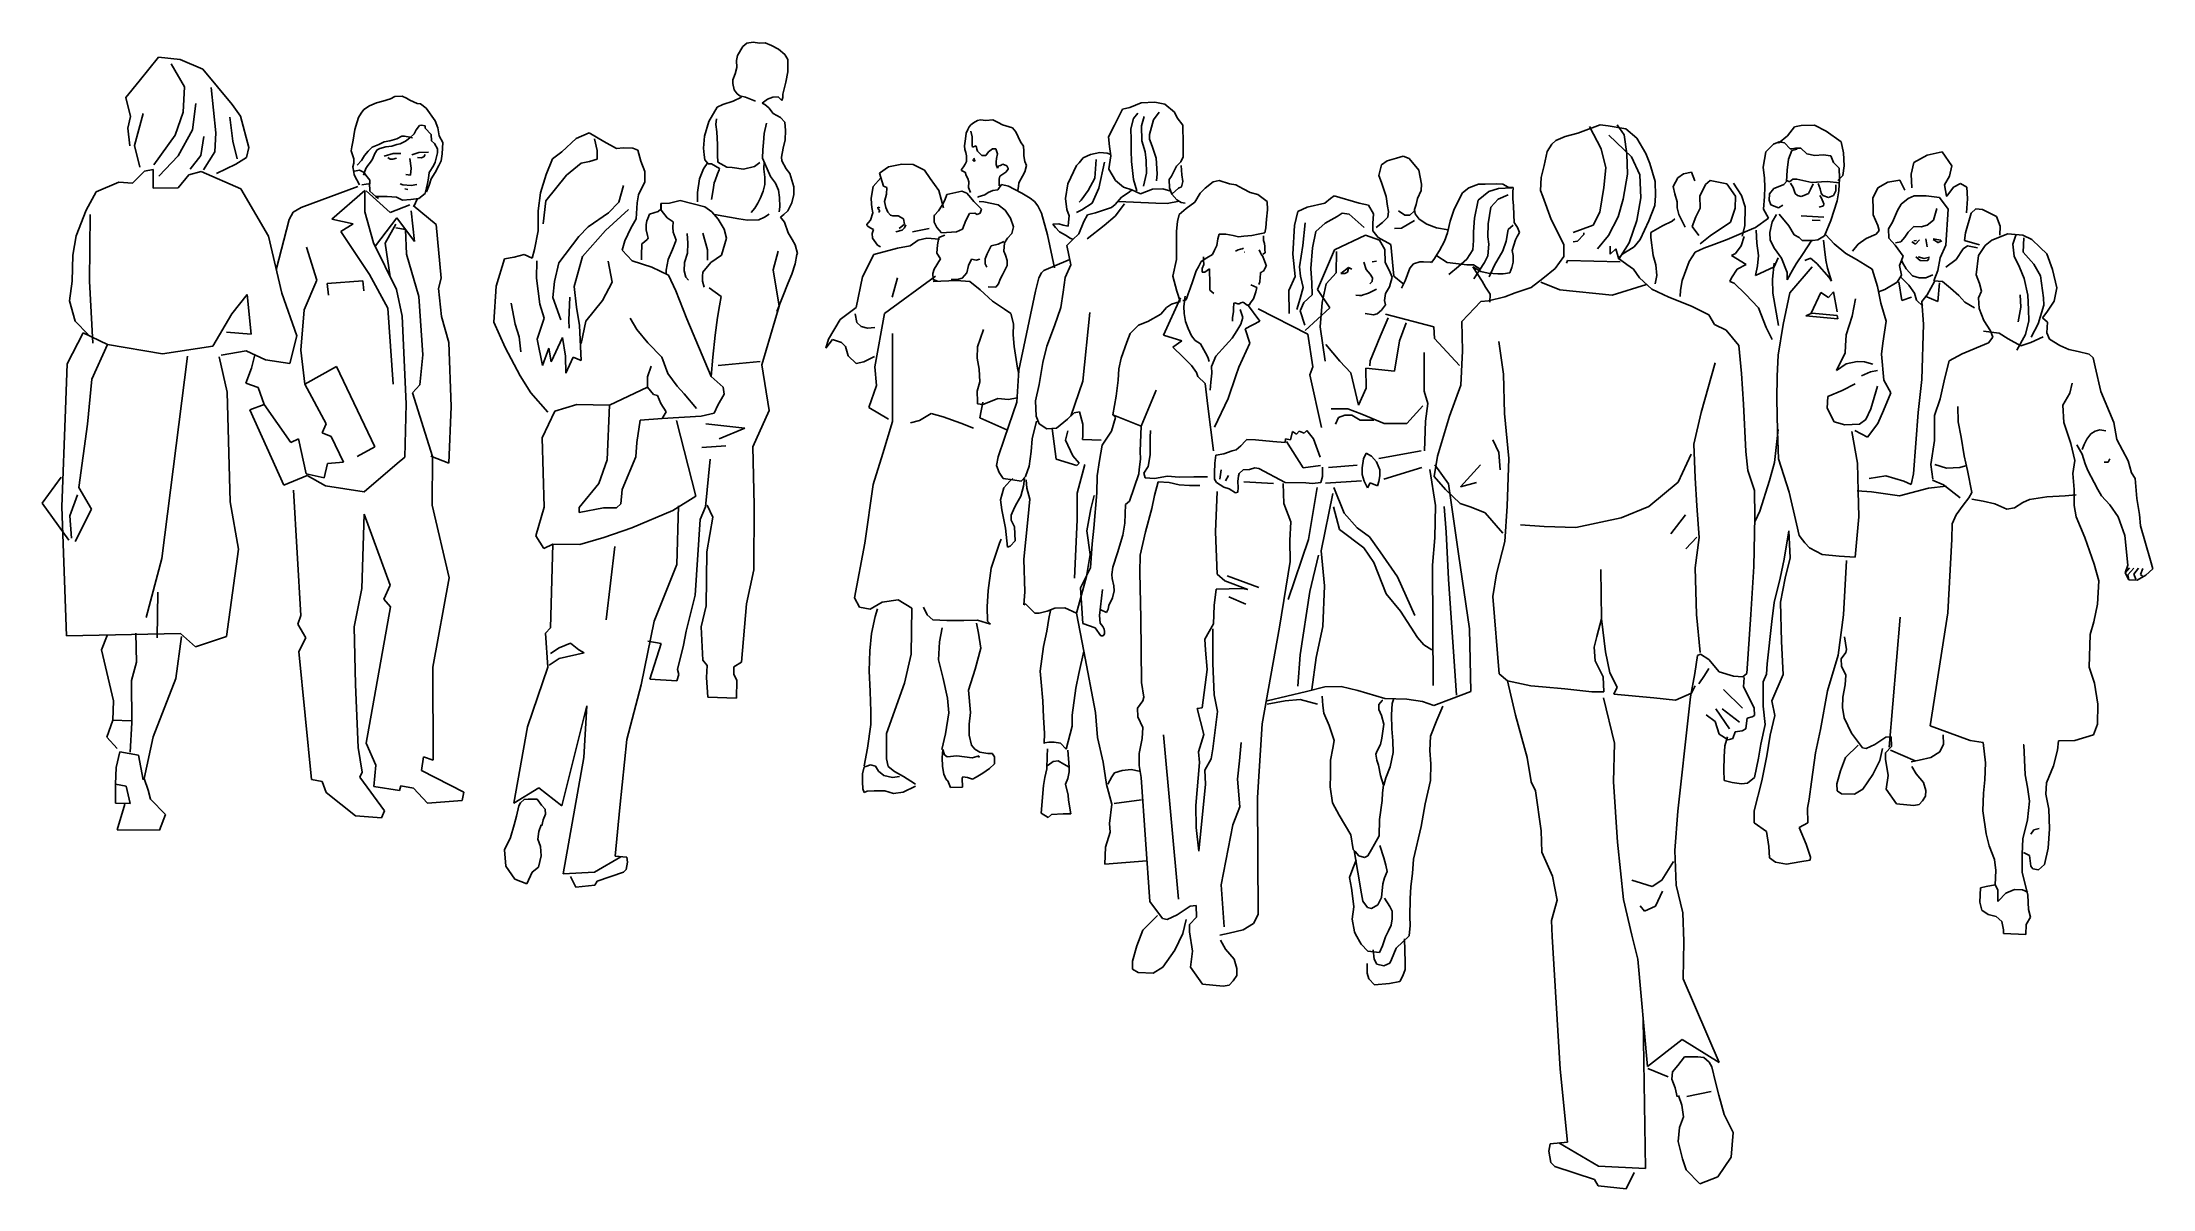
# Model space of a CAD drawing. Extents: x -2.68 to 0.95, y 0 to 1.97.
import ezdxf

# ---------------------------------------------------------------- set-up
doc = ezdxf.new("R2010")
doc.units = 0
doc.header["$MEASUREMENT"] = 0
doc.layers.get('0').update_dxf_attribs({"linetype": 'CONTINUOUS'})

msp = doc.modelspace()

# ---------------------------------------------------------------- linework, layer by layer
for p, q in [((-1.4726, 1.9636), (-1.4819, 1.9483)), ((-1.4655, 1.9697), (-1.4726, 1.9636)), ((-1.4547, 1.9712), (-1.4655, 1.9697)), ((-1.444, 1.9696), (-1.4547, 1.9712)), ((-1.4341, 1.9704), (-1.444, 1.9696)), ((-1.4234, 1.9657), (-1.4341, 1.9704)), ((-1.4111, 1.9595), (-1.4234, 1.9657)), ((-2.5102, 1.9041), (-2.477, 1.9454)), ((-2.477, 1.9454), (-2.4401, 1.9414)), ((-2.4555, 1.9338), (-2.4327, 1.8944)), ((-2.4401, 1.9414), (-2.4009, 1.9249)), ((-2.4009, 1.9249), (-2.3506, 1.864)), ((-1.4827, 1.9277), (-1.4858, 1.9169)), ((-1.4819, 1.9483), (-1.4835, 1.94)), ((-1.4835, 1.94), (-1.4827, 1.9277)), ((-1.4004, 1.9502), (-1.4111, 1.9595)), ((-1.395, 1.9416), (-1.4004, 1.9502)), ((-1.3951, 1.9201), (-1.395, 1.9309)), ((-1.395, 1.9309), (-1.395, 1.9416)), ((-2.5335, 1.8759), (-2.5102, 1.9041)), ((-2.4327, 1.8944), (-2.4345, 1.8507)), ((-2.3866, 1.8934), (-2.3785, 1.8156)), ((-1.4898, 1.9068), (-1.4899, 1.9)), ((-1.4899, 1.9), (-1.4875, 1.8893)), ((-1.4858, 1.9169), (-1.4898, 1.9068)), ((-1.4875, 1.8893), (-1.4823, 1.8822)), ((-1.4039, 1.8817), (-1.3983, 1.9025)), ((-1.3983, 1.9025), (-1.3951, 1.9201)), ((-2.5253, 1.8435), (-2.5335, 1.8759)), ((-2.4129, 1.8659), (-2.4185, 1.8205)), ((-2.3506, 1.864), (-2.3362, 1.8439)), ((-2.1286, 1.8494), (-2.1239, 1.8555)), ((-2.1239, 1.8555), (-2.1146, 1.8616)), ((-2.1146, 1.8616), (-2.1023, 1.867)), ((-2.1023, 1.867), (-2.0915, 1.87)), ((-2.0915, 1.87), (-2.0783, 1.8737)), ((-2.0783, 1.8737), (-2.0706, 1.8776)), ((-2.0706, 1.8776), (-2.0583, 1.8782)), ((-2.0583, 1.8782), (-2.0506, 1.875)), ((-2.0506, 1.875), (-2.0452, 1.8713)), ((-2.0452, 1.8713), (-2.0322, 1.8657)), ((-2.0322, 1.8657), (-2.0268, 1.865)), ((-2.0268, 1.865), (-2.0169, 1.8579)), ((-2.0169, 1.8579), (-2.0017, 1.8363)), ((-1.5163, 1.8593), (-1.5309, 1.8348)), ((-1.507, 1.8639), (-1.5163, 1.8593)), ((-1.4892, 1.8699), (-1.507, 1.8639)), ((-1.4747, 1.8769), (-1.4892, 1.8699)), ((-1.4823, 1.8822), (-1.4777, 1.8791)), ((-1.4777, 1.8791), (-1.4676, 1.8768)), ((-1.4676, 1.8768), (-1.4508, 1.8697)), ((-1.4394, 1.8666), (-1.4301, 1.8735)), ((-1.4348, 1.8643), (-1.4394, 1.8666)), ((-1.4278, 1.8581), (-1.4348, 1.8643)), ((-1.4301, 1.8735), (-1.4208, 1.8765)), ((-1.4201, 1.8489), (-1.4278, 1.8581)), ((-1.4208, 1.8765), (-1.4116, 1.8771)), ((-1.4116, 1.8771), (-1.4055, 1.871)), ((-1.4055, 1.871), (-1.4039, 1.8764)), ((-1.4039, 1.8764), (-1.4039, 1.8817)), ((-0.8194, 1.8559), (-0.8335, 1.8287)), ((-0.8072, 1.8592), (-0.8194, 1.8559)), ((-0.7874, 1.8672), (-0.8072, 1.8592)), ((-0.7642, 1.8682), (-0.7874, 1.8672)), ((-0.7466, 1.8648), (-0.7642, 1.8682)), ((-0.7302, 1.8512), (-0.7466, 1.8648)), ((-0.7254, 1.8412), (-0.7302, 1.8512)), ((-2.5301, 1.8236), (-2.5253, 1.8435)), ((-2.5263, 1.7928), (-2.5301, 1.8236)), ((-2.5186, 1.7934), (-2.5038, 1.8487)), ((-2.4345, 1.8507), (-2.4486, 1.8114)), ((-2.4185, 1.8205), (-2.4434, 1.776)), ((-2.3785, 1.8156), (-2.3803, 1.7827)), ((-2.3546, 1.8425), (-2.3494, 1.8009)), ((-2.3362, 1.8439), (-2.3218, 1.79)), ((-2.1411, 1.8104), (-2.1395, 1.8211)), ((-2.1395, 1.8211), (-2.1355, 1.8341)), ((-2.1355, 1.8341), (-2.1332, 1.8417)), ((-2.1332, 1.8417), (-2.1286, 1.8494)), ((-2.0378, 1.8134), (-2.0341, 1.8204)), ((-2.0341, 1.8204), (-2.0285, 1.8281)), ((-2.0285, 1.8281), (-2.0248, 1.8287)), ((-2.0248, 1.8287), (-2.0186, 1.8272)), ((-2.0186, 1.8272), (-2.0187, 1.8234)), ((-2.0187, 1.8234), (-2.0086, 1.8126)), ((-2.0017, 1.8363), (-1.9971, 1.8239)), ((-1.9971, 1.8239), (-1.9948, 1.8101)), ((-1.7365, 1.8155), (-1.7589, 1.8055)), ((-1.7113, 1.8006), (-1.7365, 1.8155)), ((-1.5309, 1.8348), (-1.5381, 1.8096)), ((-1.518, 1.8394), (-1.5187, 1.8295)), ((-1.5187, 1.8295), (-1.5172, 1.8172)), ((-1.5172, 1.8172), (-1.5158, 1.7956)), ((-1.4319, 1.832), (-1.4357, 1.8142)), ((-1.4079, 1.8417), (-1.4201, 1.8489)), ((-1.4002, 1.834), (-1.4079, 1.8417)), ((-1.3988, 1.8195), (-1.4002, 1.834)), ((-1.3998, 1.8033), (-1.3988, 1.8195)), ((-1.0882, 1.8151), (-1.0898, 1.8053)), ((-1.0858, 1.8213), (-1.0882, 1.8151)), ((-1.0835, 1.8259), (-1.0858, 1.8213)), ((-1.0804, 1.8289), (-1.0835, 1.8259)), ((-1.0805, 1.8182), (-1.0782, 1.8083)), ((-1.0758, 1.8328), (-1.0804, 1.8289)), ((-1.0688, 1.8365), (-1.0758, 1.8328)), ((-1.0635, 1.838), (-1.0688, 1.8365)), ((-1.0549, 1.8364), (-1.0635, 1.838)), ((-1.0426, 1.8379), (-1.0549, 1.8364)), ((-1.0334, 1.8332), (-1.0426, 1.8379)), ((-1.0257, 1.8294), (-1.0334, 1.8332)), ((-1.0089, 1.8238), (-1.0257, 1.8294)), ((-1.0028, 1.817), (-1.0089, 1.8238)), ((-0.9952, 1.8), (-1.0028, 1.817)), ((-0.8335, 1.8287), (-0.8439, 1.8086)), ((-0.8008, 1.84), (-0.8051, 1.8224)), ((-0.8051, 1.8224), (-0.8048, 1.804)), ((-0.7933, 1.8493), (-0.8008, 1.84)), ((-0.7824, 1.8434), (-0.7868, 1.8273)), ((-0.7868, 1.8273), (-0.7864, 1.8019)), ((-0.7661, 1.8375), (-0.7734, 1.8128)), ((-0.7563, 1.8508), (-0.7661, 1.8375)), ((-0.716, 1.8285), (-0.7254, 1.8412)), ((-0.7155, 1.7963), (-0.716, 1.8285)), ((-0.0586, 1.8091), (-0.0366, 1.815)), ((-0.0366, 1.815), (0.0015, 1.8294)), ((-0.0168, 1.826), (0.0037, 1.788)), ((0.0015, 1.8294), (0.0154, 1.8272)), ((0.0154, 1.8272), (0.0461, 1.8225)), ((0.0432, 1.8117), (0.0307, 1.829)), ((0.0461, 1.8225), (0.0648, 1.8065)), ((0.3361, 1.8256), (0.3241, 1.8101)), ((0.3474, 1.828), (0.3361, 1.8256)), ((0.3704, 1.8284), (0.3474, 1.828)), ((0.3905, 1.818), (0.3704, 1.8284)), ((0.4162, 1.8), (0.3905, 1.818)), ((-2.509, 1.7565), (-2.5186, 1.7934)), ((-2.4486, 1.8114), (-2.485, 1.7603)), ((-2.3994, 1.8089), (-2.4043, 1.7767)), ((-2.3803, 1.7827), (-2.3998, 1.752)), ((-2.3494, 1.8009), (-2.3419, 1.7708)), ((-2.3218, 1.79), (-2.3259, 1.7731)), ((-2.1459, 1.7843), (-2.145, 1.7911)), ((-2.1414, 1.7704), (-2.1459, 1.7843)), ((-2.145, 1.7911), (-2.1427, 1.8027)), ((-2.1427, 1.8027), (-2.1411, 1.8104)), ((-2.1167, 1.7841), (-2.1229, 1.7764)), ((-2.1096, 1.7908), (-2.1167, 1.7841)), ((-2.0981, 1.7954), (-2.1096, 1.7908)), ((-2.1091, 1.7702), (-2.1051, 1.78)), ((-2.1051, 1.78), (-2.1013, 1.7862)), ((-2.1013, 1.7862), (-2.0967, 1.7886)), ((-2.0889, 1.7999), (-2.0981, 1.7954)), ((-2.0967, 1.7886), (-2.0865, 1.7916)), ((-2.0734, 1.7798), (-2.0891, 1.7753)), ((-2.0794, 1.8014), (-2.0889, 1.7999)), ((-2.0865, 1.7916), (-2.0758, 1.7922)), ((-2.0671, 1.8053), (-2.0794, 1.8014)), ((-2.0758, 1.7922), (-2.0672, 1.7952)), ((-2.0642, 1.7798), (-2.0734, 1.7798)), ((-2.0672, 1.7952), (-2.0619, 1.7967)), ((-2.0587, 1.8098), (-2.0671, 1.8053)), ((-2.0605, 1.7798), (-2.0642, 1.7798)), ((-2.0619, 1.7967), (-2.0526, 1.8012)), ((-2.0541, 1.8098), (-2.0587, 1.8098)), ((-2.0449, 1.8082), (-2.0541, 1.8098)), ((-2.0526, 1.8012), (-2.048, 1.8043)), ((-2.048, 1.8043), (-2.0449, 1.8067)), ((-2.0449, 1.8067), (-2.0378, 1.8134)), ((-2.0403, 1.8066), (-2.0449, 1.8082)), ((-2.0417, 1.7777), (-2.0381, 1.7789)), ((-2.0381, 1.7789), (-2.0293, 1.7817)), ((-2.0293, 1.7817), (-2.0131, 1.782)), ((-2.0086, 1.8126), (-2.008, 1.8018)), ((-2.008, 1.8018), (-2.0026, 1.7972)), ((-2.0026, 1.7972), (-1.9974, 1.7879)), ((-1.9974, 1.7809), (-1.999, 1.7741)), ((-1.9974, 1.7879), (-1.9974, 1.7809)), ((-1.9881, 1.7986), (-1.9948, 1.8101)), ((-1.9914, 1.767), (-1.9897, 1.7793)), ((-1.9897, 1.7793), (-1.9881, 1.7986)), ((-1.7837, 1.7826), (-1.7998, 1.7704)), ((-1.7589, 1.8055), (-1.7837, 1.7826)), ((-1.7273, 1.8053), (-1.7228, 1.7853)), ((-1.7228, 1.7853), (-1.7229, 1.7699)), ((-1.6898, 1.7882), (-1.7113, 1.8006)), ((-1.6775, 1.7896), (-1.6898, 1.7882)), ((-1.6613, 1.7889), (-1.6775, 1.7896)), ((-1.6529, 1.7857), (-1.6613, 1.7889)), ((-1.6476, 1.7664), (-1.6529, 1.7857)), ((-1.5381, 1.8096), (-1.5398, 1.7888)), ((-1.5398, 1.7888), (-1.539, 1.7773)), ((-1.5158, 1.7956), (-1.5159, 1.7772)), ((-1.4383, 1.7859), (-1.4384, 1.7721)), ((-1.4367, 1.7989), (-1.4383, 1.7859)), ((-1.4357, 1.8142), (-1.4367, 1.7989)), ((-1.4061, 1.7734), (-1.4029, 1.7888)), ((-1.4029, 1.7888), (-1.3998, 1.8033)), ((-1.0898, 1.8053), (-1.0914, 1.793)), ((-1.0914, 1.793), (-1.0906, 1.7868)), ((-1.0906, 1.7868), (-1.0891, 1.7813)), ((-1.0891, 1.7813), (-1.0876, 1.776)), ((-1.0782, 1.7975), (-1.0783, 1.7929)), ((-1.0783, 1.7929), (-1.0776, 1.7905)), ((-1.0782, 1.8083), (-1.0782, 1.7975)), ((-1.0776, 1.7905), (-1.0714, 1.7928)), ((-1.0714, 1.7928), (-1.0699, 1.7873)), ((-1.0699, 1.7873), (-1.0691, 1.7836)), ((-1.0691, 1.7836), (-1.0614, 1.7765)), ((-1.0546, 1.7765), (-1.0531, 1.7789)), ((-1.0531, 1.7789), (-1.05, 1.7826)), ((-1.05, 1.7826), (-1.0429, 1.788)), ((-1.0429, 1.788), (-1.0376, 1.788)), ((-1.0376, 1.788), (-1.0346, 1.7794)), ((-1.0346, 1.7794), (-1.0362, 1.7711)), ((-0.99, 1.7923), (-0.9952, 1.8)), ((-0.9891, 1.7837), (-0.99, 1.7923)), ((-0.9892, 1.7761), (-0.9891, 1.7837)), ((-0.8871, 1.7723), (-0.8747, 1.7784)), ((-0.8747, 1.7784), (-0.8584, 1.7814)), ((-0.8584, 1.7814), (-0.8461, 1.7806)), ((-0.8461, 1.7806), (-0.8399, 1.7779)), ((-0.8439, 1.8086), (-0.8421, 1.7918)), ((-0.8421, 1.7918), (-0.8396, 1.7758)), ((-0.8048, 1.804), (-0.8045, 1.7847)), ((-0.8045, 1.7847), (-0.8042, 1.7663)), ((-0.7864, 1.8019), (-0.7806, 1.7829)), ((-0.7806, 1.7829), (-0.7788, 1.7676)), ((-0.7734, 1.8128), (-0.7733, 1.8045)), ((-0.7733, 1.8045), (-0.7685, 1.7923)), ((-0.7685, 1.7923), (-0.762, 1.7716)), ((-0.7154, 1.7871), (-0.7155, 1.7963)), ((-0.7152, 1.7739), (-0.7154, 1.7871)), ((-0.0946, 1.7595), (-0.0897, 1.7834)), ((-0.0897, 1.7834), (-0.0814, 1.7958)), ((-0.0814, 1.7958), (-0.0747, 1.8021)), ((-0.0747, 1.8021), (-0.0586, 1.8091)), ((0.0037, 1.788), (0.0113, 1.7551)), ((0.0165, 1.8112), (0.0554, 1.7742)), ((0.0477, 1.7795), (0.0432, 1.8117)), ((0.0489, 1.7443), (0.0477, 1.7795)), ((0.0648, 1.8065), (0.0805, 1.7801)), ((0.0805, 1.7801), (0.087, 1.7624)), ((0.282, 1.7564), (0.2868, 1.7826)), ((0.2868, 1.7826), (0.2998, 1.7959)), ((0.2998, 1.7959), (0.3096, 1.7998)), ((0.3241, 1.8101), (0.3081, 1.7976)), ((0.3096, 1.7998), (0.3188, 1.7984)), ((0.3188, 1.7984), (0.3282, 1.7878)), ((0.3313, 1.7848), (0.3254, 1.7703)), ((0.3282, 1.7878), (0.3312, 1.7879)), ((0.3312, 1.7879), (0.3373, 1.7889)), ((0.3404, 1.7874), (0.3313, 1.7848)), ((0.3373, 1.7889), (0.3465, 1.789)), ((0.3465, 1.789), (0.3568, 1.7791)), ((0.3568, 1.7791), (0.3706, 1.7763)), ((0.4203, 1.781), (0.4162, 1.8)), ((0.4215, 1.7587), (0.4203, 1.781)), ((0.5638, 1.7772), (0.5898, 1.7829)), ((0.5898, 1.7829), (0.6064, 1.7586)), ((-2.5013, 1.7496), (-2.5221, 1.7289)), ((-2.4866, 1.7526), (-2.5013, 1.7496)), ((-2.4861, 1.7203), (-2.4866, 1.7526)), ((-2.4434, 1.776), (-2.4768, 1.7409)), ((-2.4251, 1.743), (-2.4431, 1.7207)), ((-2.4036, 1.749), (-2.4251, 1.743)), ((-2.4043, 1.7767), (-2.4229, 1.7528)), ((-2.3354, 1.7193), (-2.4036, 1.749)), ((-2.3444, 1.7616), (-2.3774, 1.7457)), ((-2.3259, 1.7731), (-2.3444, 1.7616)), ((-2.143, 1.7572), (-2.1414, 1.7634)), ((-2.1415, 1.748), (-2.143, 1.7572)), ((-2.1407, 1.7434), (-2.1415, 1.748)), ((-2.1414, 1.7634), (-2.1414, 1.7704)), ((-2.1315, 1.7257), (-2.1407, 1.7434)), ((-2.1314, 1.751), (-2.14, 1.7495)), ((-2.1282, 1.7679), (-2.1353, 1.7596)), ((-2.1237, 1.7472), (-2.1314, 1.751)), ((-2.1229, 1.7764), (-2.1282, 1.7679)), ((-2.1246, 1.7426), (-2.1231, 1.7479)), ((-2.1207, 1.7426), (-2.1237, 1.7472)), ((-2.1231, 1.7479), (-2.1206, 1.754)), ((-2.1207, 1.7426), (-2.1139, 1.734)), ((-2.1206, 1.754), (-2.1175, 1.7595)), ((-2.1175, 1.7595), (-2.1128, 1.7647)), ((-2.1128, 1.7647), (-2.1091, 1.7702)), ((-2.0827, 1.7731), (-2.079, 1.77)), ((-2.079, 1.77), (-2.0744, 1.77)), ((-2.0744, 1.77), (-2.0682, 1.7721)), ((-2.0436, 1.7427), (-2.0519, 1.7437)), ((-2.0449, 1.7713), (-2.0426, 1.7544)), ((-2.0426, 1.7544), (-2.0436, 1.7427)), ((-2.0255, 1.7725), (-2.032, 1.7727)), ((-2.0211, 1.7739), (-2.0255, 1.7725)), ((-2.0185, 1.778), (-2.0211, 1.7739)), ((-2.0115, 1.7472), (-2.0131, 1.7373)), ((-2.0044, 1.7588), (-2.0115, 1.7472)), ((-2.0085, 1.7364), (-2.0014, 1.7471)), ((-2.0012, 1.7649), (-2.0044, 1.7588)), ((-2.0014, 1.7471), (-1.9951, 1.7594)), ((-1.999, 1.7741), (-2.0012, 1.7649)), ((-1.9951, 1.7594), (-1.9914, 1.767)), ((-1.8107, 1.7437), (-1.8201, 1.7121)), ((-1.7754, 1.7426), (-1.811, 1.6982)), ((-1.7998, 1.7704), (-1.8107, 1.7437)), ((-1.7506, 1.7633), (-1.7754, 1.7426)), ((-1.7361, 1.7663), (-1.7506, 1.7633)), ((-1.7229, 1.7699), (-1.7361, 1.7663)), ((-1.6409, 1.7488), (-1.6476, 1.7664)), ((-1.641, 1.731), (-1.6409, 1.7488)), ((-1.54, 1.7534), (-1.5469, 1.7365)), ((-1.5329, 1.7641), (-1.54, 1.7534)), ((-1.539, 1.7773), (-1.5375, 1.7688)), ((-1.5375, 1.7688), (-1.5323, 1.7619)), ((-1.5323, 1.7619), (-1.5261, 1.7619)), ((-1.5261, 1.7619), (-1.5123, 1.7541)), ((-1.5161, 1.7449), (-1.5202, 1.7333)), ((-1.513, 1.7517), (-1.5161, 1.7449)), ((-1.5159, 1.7772), (-1.5153, 1.7649)), ((-1.5153, 1.7649), (-1.5, 1.7562)), ((-1.5123, 1.7541), (-1.513, 1.7517)), ((-1.5, 1.7562), (-1.4908, 1.7555)), ((-1.4908, 1.7555), (-1.4715, 1.753)), ((-1.4715, 1.753), (-1.4524, 1.7575)), ((-1.4524, 1.7575), (-1.4431, 1.7644)), ((-1.4384, 1.7721), (-1.4308, 1.7536)), ((-1.436, 1.7659), (-1.4361, 1.7527)), ((-1.4361, 1.7527), (-1.4347, 1.7389)), ((-1.4308, 1.7536), (-1.4248, 1.7404)), ((-1.4053, 1.7673), (-1.4061, 1.7734)), ((-1.3977, 1.7534), (-1.4053, 1.7673)), ((-1.3916, 1.7457), (-1.3977, 1.7534)), ((-1.3849, 1.7225), (-1.3916, 1.7457)), ((-1.2217, 1.7569), (-1.2372, 1.7462)), ((-1.2372, 1.7462), (-1.2303, 1.7238)), ((-1.1993, 1.7614), (-1.2217, 1.7569)), ((-1.1793, 1.7612), (-1.1993, 1.7614)), ((-1.16, 1.751), (-1.1793, 1.7612)), ((-1.1502, 1.7371), (-1.16, 1.751)), ((-1.0932, 1.7567), (-1.0963, 1.7521)), ((-1.0963, 1.7521), (-1.0963, 1.7506)), ((-1.0963, 1.7506), (-1.0908, 1.7475)), ((-1.0901, 1.7613), (-1.0932, 1.7567)), ((-1.0908, 1.7475), (-1.0902, 1.7475)), ((-1.0902, 1.7475), (-1.0887, 1.7422)), ((-1.0877, 1.7659), (-1.0901, 1.7613)), ((-1.0887, 1.7422), (-1.0856, 1.7367)), ((-1.0876, 1.7699), (-1.0877, 1.7659)), ((-1.0876, 1.776), (-1.0876, 1.7699)), ((-1.0762, 1.7698), (-1.0762, 1.7674)), ((-1.0762, 1.7674), (-1.0738, 1.7667)), ((-1.0738, 1.7674), (-1.0753, 1.772)), ((-1.0738, 1.7667), (-1.0738, 1.7674)), ((-1.0614, 1.7765), (-1.0608, 1.7765)), ((-1.0608, 1.7765), (-1.0546, 1.7765)), ((-1.0362, 1.7711), (-1.0369, 1.7656)), ((-1.0369, 1.7656), (-1.0369, 1.761)), ((-1.0369, 1.761), (-1.0363, 1.7594)), ((-1.0363, 1.7594), (-1.0348, 1.7548)), ((-1.0348, 1.7548), (-1.0339, 1.7564)), ((-1.0339, 1.7564), (-1.0323, 1.7588)), ((-1.0323, 1.7588), (-1.0293, 1.7594)), ((-1.0201, 1.7479), (-1.0303, 1.741)), ((-1.0293, 1.7594), (-1.0255, 1.7618)), ((-1.0255, 1.7618), (-1.0185, 1.7587)), ((-1.0163, 1.7532), (-1.0201, 1.7479)), ((-1.0185, 1.7587), (-1.0163, 1.754)), ((-1.0163, 1.754), (-1.0163, 1.7532)), ((-0.9918, 1.7407), (-0.9878, 1.7484)), ((-0.9877, 1.7662), (-0.9892, 1.7761)), ((-0.9878, 1.7484), (-0.9847, 1.7591)), ((-0.9847, 1.7591), (-0.9877, 1.7662)), ((-0.9135, 1.7279), (-0.8986, 1.7594)), ((-0.8986, 1.7594), (-0.8939, 1.764)), ((-0.8939, 1.764), (-0.8871, 1.7723)), ((-0.8647, 1.7693), (-0.8672, 1.7377)), ((-0.8508, 1.7649), (-0.8602, 1.7203)), ((-0.8396, 1.7758), (-0.843, 1.7535)), ((-0.843, 1.7535), (-0.8429, 1.7528)), ((-0.8429, 1.7528), (-0.8319, 1.7337)), ((-0.8042, 1.7663), (-0.8006, 1.7351)), ((-0.7784, 1.7462), (-0.7836, 1.7238)), ((-0.7788, 1.7676), (-0.7784, 1.7462)), ((-0.762, 1.7716), (-0.76, 1.7449)), ((-0.76, 1.7449), (-0.7614, 1.7327)), ((-0.7354, 1.7407), (-0.7265, 1.7578)), ((-0.7265, 1.7578), (-0.7196, 1.7655)), ((-0.7196, 1.7655), (-0.7152, 1.7739)), ((-0.7189, 1.7594), (-0.7177, 1.7432)), ((-0.7177, 1.7432), (-0.716, 1.7319)), ((-0.3745, 1.7604), (-0.3788, 1.7419)), ((-0.3648, 1.7674), (-0.3745, 1.7604)), ((-0.3486, 1.7716), (-0.3648, 1.7674)), ((-0.3373, 1.7755), (-0.3486, 1.7716)), ((-0.3265, 1.7711), (-0.3373, 1.7755)), ((-0.31, 1.7514), (-0.3265, 1.7711)), ((-0.3056, 1.7269), (-0.31, 1.7514)), ((-0.0997, 1.7388), (-0.0946, 1.7595)), ((0.0113, 1.7551), (0.0079, 1.7213)), ((0.0413, 1.7012), (0.0489, 1.7443)), ((0.0554, 1.7742), (0.0698, 1.7431)), ((0.0698, 1.7431), (0.0719, 1.7039)), ((0.087, 1.7624), (0.096, 1.7319)), ((0.1351, 1.738), (0.1449, 1.745)), ((0.1449, 1.745), (0.1586, 1.7476)), ((0.1586, 1.7476), (0.1643, 1.733)), ((0.2845, 1.7374), (0.282, 1.7564)), ((0.3235, 1.751), (0.3223, 1.7319)), ((0.3254, 1.7703), (0.3235, 1.751)), ((0.3706, 1.7763), (0.3851, 1.7774)), ((0.3851, 1.7774), (0.3982, 1.776)), ((0.3982, 1.776), (0.403, 1.7645)), ((0.403, 1.7645), (0.4124, 1.7548)), ((0.4124, 1.7548), (0.4133, 1.7371)), ((0.4187, 1.7418), (0.4215, 1.7587)), ((0.5367, 1.7446), (0.541, 1.7646)), ((0.5378, 1.7207), (0.5367, 1.7446)), ((0.541, 1.7646), (0.5638, 1.7772)), ((0.6064, 1.7586), (0.6021, 1.741)), ((-2.5846, 1.7139), (-2.6017, 1.6826)), ((-2.5454, 1.7305), (-2.5846, 1.7139)), ((-2.5221, 1.7289), (-2.5454, 1.7305)), ((-2.4431, 1.7207), (-2.4861, 1.7203)), ((-2.2883, 1.6375), (-2.3354, 1.7193)), ((-2.2317, 1.687), (-2.1346, 1.7233)), ((-2.1224, 1.7164), (-2.1789, 1.6667)), ((-2.1201, 1.7272), (-2.1278, 1.7257)), ((-2.1224, 1.7164), (-2.1226, 1.6795)), ((-2.1202, 1.7156), (-2.0787, 1.6784)), ((-2.114, 1.7278), (-2.1201, 1.7272)), ((-2.114, 1.7149), (-2.1146, 1.7294)), ((-2.1139, 1.734), (-2.114, 1.7278)), ((-2.1036, 1.7062), (-2.114, 1.7149)), ((-2.084, 1.7061), (-2.104, 1.7062)), ((-2.0987, 1.7025), (-2.104, 1.7062)), ((-2.0678, 1.7045), (-2.084, 1.7061)), ((-2.0569, 1.7259), (-2.0615, 1.7275)), ((-2.0569, 1.7259), (-2.043, 1.725)), ((-2.0538, 1.7189), (-2.0486, 1.7182)), ((-2.043, 1.725), (-2.0331, 1.7264)), ((-2.0185, 1.7112), (-2.0293, 1.7027)), ((-2.0147, 1.7281), (-2.0185, 1.7112)), ((-2.0163, 1.7142), (-2.0116, 1.7256)), ((-2.0131, 1.7373), (-2.0147, 1.7281)), ((-2.0116, 1.7256), (-2.0085, 1.7364)), ((-1.8201, 1.7121), (-1.8243, 1.6814)), ((-1.6779, 1.7251), (-1.6858, 1.6959)), ((-1.6542, 1.695), (-1.6519, 1.7089)), ((-1.6519, 1.7089), (-1.641, 1.731)), ((-1.5502, 1.7128), (-1.5503, 1.6966)), ((-1.5469, 1.7365), (-1.5502, 1.7128)), ((-1.5233, 1.7173), (-1.5265, 1.701)), ((-1.5217, 1.7296), (-1.5233, 1.7173)), ((-1.5202, 1.7333), (-1.5217, 1.7296)), ((-1.4372, 1.7152), (-1.4419, 1.7036)), ((-1.4348, 1.7266), (-1.4372, 1.7152)), ((-1.4347, 1.7389), (-1.4348, 1.7266)), ((-1.4248, 1.7404), (-1.4163, 1.7289)), ((-1.4163, 1.7289), (-1.4111, 1.7166)), ((-1.4111, 1.7166), (-1.4096, 1.7042)), ((-1.3882, 1.6949), (-1.385, 1.7094)), ((-1.385, 1.7094), (-1.3849, 1.7225)), ((-1.2482, 1.7229), (-1.2519, 1.7033)), ((-1.2353, 1.7379), (-1.2482, 1.7229)), ((-1.2303, 1.7238), (-1.225, 1.7215)), ((-1.2257, 1.7099), (-1.2289, 1.6976)), ((-1.225, 1.7215), (-1.2257, 1.7099)), ((-1.1356, 1.7164), (-1.1502, 1.7371)), ((-1.1275, 1.6862), (-1.1356, 1.7164)), ((-1.125, 1.6994), (-1.1218, 1.7092)), ((-1.1218, 1.7092), (-1.1166, 1.7107)), ((-1.1166, 1.7107), (-1.0957, 1.7152)), ((-1.0957, 1.7152), (-1.0873, 1.7114)), ((-1.0873, 1.7114), (-1.0804, 1.7037)), ((-1.0856, 1.7367), (-1.0841, 1.7314)), ((-1.0841, 1.7314), (-1.0842, 1.7213)), ((-1.0842, 1.7213), (-1.0812, 1.7129)), ((-1.0566, 1.7088), (-1.068, 1.7052)), ((-1.0504, 1.7127), (-1.0566, 1.7088)), ((-1.0427, 1.7164), (-1.0504, 1.7127)), ((-1.0341, 1.7173), (-1.0427, 1.7164)), ((-1.0279, 1.7264), (-1.0341, 1.7173)), ((-1.0318, 1.7357), (-1.0319, 1.7265)), ((-1.0319, 1.7265), (-1.0319, 1.724)), ((-1.0303, 1.741), (-1.0318, 1.7357)), ((-1.0156, 1.7239), (-1.0279, 1.7264)), ((-1.0058, 1.7186), (-1.0156, 1.7239)), ((-0.9927, 1.7115), (-1.0058, 1.7186)), ((-0.9997, 1.7162), (-0.9987, 1.7238)), ((-0.9987, 1.7238), (-0.998, 1.7293)), ((-0.998, 1.7293), (-0.9918, 1.7407)), ((-0.9782, 1.7031), (-0.9927, 1.7115)), ((-0.9174, 1.7027), (-0.9135, 1.7279)), ((-0.8785, 1.7161), (-0.8905, 1.6999)), ((-0.8672, 1.7377), (-0.8785, 1.7161)), ((-0.8602, 1.7203), (-0.872, 1.6947)), ((-0.8319, 1.7337), (-0.8179, 1.7217)), ((-0.8079, 1.7135), (-0.8216, 1.7047)), ((-0.8179, 1.7217), (-0.8034, 1.7173)), ((-0.8034, 1.7173), (-0.8079, 1.7135)), ((-0.7886, 1.7107), (-0.8034, 1.7173)), ((-0.8006, 1.7351), (-0.7948, 1.7159)), ((-0.7681, 1.7187), (-0.7886, 1.7107)), ((-0.7504, 1.719), (-0.7681, 1.7187)), ((-0.7365, 1.7153), (-0.7504, 1.719)), ((-0.7391, 1.7352), (-0.7354, 1.7407)), ((-0.7388, 1.7208), (-0.7391, 1.7352)), ((-0.7349, 1.7101), (-0.7388, 1.7208)), ((-0.7262, 1.7001), (-0.7349, 1.7101)), ((-0.7235, 1.7201), (-0.7345, 1.7106)), ((-0.7183, 1.7226), (-0.7235, 1.7201)), ((-0.716, 1.7319), (-0.7183, 1.7226)), ((-0.6859, 1.7115), (-0.6955, 1.696)), ((-0.6775, 1.7202), (-0.6859, 1.7115)), ((-0.6639, 1.7312), (-0.6775, 1.7202)), ((-0.6532, 1.7335), (-0.6639, 1.7312)), ((-0.6355, 1.7277), (-0.6532, 1.7335)), ((-0.6248, 1.7257), (-0.6355, 1.7277)), ((-0.6124, 1.7189), (-0.6248, 1.7257)), ((-0.6, 1.7129), (-0.6124, 1.7189)), ((-0.5868, 1.7094), (-0.6, 1.7129)), ((-0.5707, 1.6974), (-0.5868, 1.7094)), ((-0.4558, 1.707), (-0.4619, 1.7023)), ((-0.4127, 1.6945), (-0.4558, 1.707)), ((-0.3788, 1.7419), (-0.374, 1.7298)), ((-0.374, 1.7298), (-0.366, 1.706)), ((-0.366, 1.706), (-0.3642, 1.6892)), ((-0.3123, 1.7023), (-0.3063, 1.7162)), ((-0.3063, 1.7162), (-0.3056, 1.7269)), ((-0.2349, 1.7121), (-0.2417, 1.6988)), ((-0.2243, 1.7206), (-0.2349, 1.7121)), ((-0.2075, 1.727), (-0.2243, 1.7206)), ((-0.1898, 1.7144), (-0.2079, 1.6994)), ((-0.1961, 1.7272), (-0.2075, 1.727)), ((-0.1769, 1.7275), (-0.1961, 1.7272)), ((-0.173, 1.7199), (-0.1898, 1.7144)), ((-0.1655, 1.727), (-0.1769, 1.7275)), ((-0.1566, 1.7088), (-0.1734, 1.7015)), ((-0.15, 1.7211), (-0.173, 1.7199)), ((-0.1562, 1.7217), (-0.1655, 1.727)), ((-0.1476, 1.7212), (-0.1562, 1.7217)), ((-0.1484, 1.7126), (-0.1476, 1.7212)), ((-0.1482, 1.7019), (-0.1484, 1.7126)), ((-0.1009, 1.7165), (-0.0997, 1.7388)), ((-0.0968, 1.7058), (-0.1009, 1.7165)), ((-0.0823, 1.6662), (-0.0968, 1.7058)), ((0.0079, 1.7213), (0.0009, 1.6791)), ((0.0971, 1.7074), (0.0958, 1.6905)), ((0.096, 1.7319), (0.0971, 1.7074)), ((0.1275, 1.7232), (0.1351, 1.738)), ((0.1301, 1.7104), (0.1275, 1.7232)), ((0.134, 1.6966), (0.1301, 1.7104)), ((0.1828, 1.7265), (0.1731, 1.7065)), ((0.1731, 1.7065), (0.1734, 1.6856)), ((0.191, 1.7335), (0.1828, 1.7265)), ((0.2196, 1.7278), (0.191, 1.7335)), ((0.2344, 1.7066), (0.2196, 1.7278)), ((0.2445, 1.7076), (0.231, 1.7289)), ((0.2341, 1.686), (0.2344, 1.7066)), ((0.2509, 1.6884), (0.2445, 1.7076)), ((0.2823, 1.6844), (0.2844, 1.7059)), ((0.2844, 1.7059), (0.2848, 1.7221)), ((0.2848, 1.7221), (0.2845, 1.7374)), ((0.2926, 1.7106), (0.2921, 1.6998)), ((0.3001, 1.7199), (0.2926, 1.7106)), ((0.3078, 1.7224), (0.3001, 1.7199)), ((0.3178, 1.7263), (0.3078, 1.7224)), ((0.3223, 1.7319), (0.3178, 1.7263)), ((0.3229, 1.7334), (0.3275, 1.7311)), ((0.3275, 1.7311), (0.3329, 1.7358)), ((0.3291, 1.7289), (0.3338, 1.7213)), ((0.3329, 1.7358), (0.3397, 1.7359)), ((0.3338, 1.7213), (0.3371, 1.7113)), ((0.3371, 1.7113), (0.3411, 1.7077)), ((0.3397, 1.7359), (0.3659, 1.7302)), ((0.3411, 1.7077), (0.3472, 1.7062)), ((0.3472, 1.7062), (0.3518, 1.7078)), ((0.3518, 1.7078), (0.3599, 1.7109)), ((0.3599, 1.7109), (0.3632, 1.7181)), ((0.3632, 1.7181), (0.3682, 1.7279)), ((0.3659, 1.7302), (0.3736, 1.7303)), ((0.3736, 1.7303), (0.3751, 1.7303)), ((0.3751, 1.7303), (0.3821, 1.7313)), ((0.3763, 1.7285), (0.3799, 1.719)), ((0.3794, 1.7074), (0.3825, 1.7029)), ((0.3799, 1.719), (0.3819, 1.7119)), ((0.3819, 1.7119), (0.3847, 1.7075)), ((0.3821, 1.7313), (0.3919, 1.7315)), ((0.3847, 1.7075), (0.3943, 1.704)), ((0.3919, 1.7315), (0.4134, 1.7294)), ((0.3943, 1.704), (0.4031, 1.7078)), ((0.4031, 1.7078), (0.4045, 1.7109)), ((0.4045, 1.7109), (0.4069, 1.7155)), ((0.4069, 1.7155), (0.4067, 1.7262)), ((0.4121, 1.7156), (0.4093, 1.6987)), ((0.4103, 1.7333), (0.4187, 1.7418)), ((0.4133, 1.7371), (0.4121, 1.7156)), ((0.4706, 1.7028), (0.4789, 1.7206)), ((0.4789, 1.7206), (0.4962, 1.7308)), ((0.4962, 1.7308), (0.517, 1.7342)), ((0.517, 1.7342), (0.5256, 1.7168)), ((0.5313, 1.7022), (0.5419, 1.707)), ((0.5419, 1.707), (0.5625, 1.7073)), ((0.5625, 1.7073), (0.5849, 1.704)), ((0.6021, 1.741), (0.5938, 1.7262)), ((0.5938, 1.7262), (0.5972, 1.7063)), ((0.5972, 1.7063), (0.598, 1.7064)), ((0.598, 1.7064), (0.6092, 1.7219)), ((0.6092, 1.7219), (0.6213, 1.7282)), ((0.6213, 1.7282), (0.6322, 1.7222)), ((0.6322, 1.7222), (0.6334, 1.7017)), ((-2.6017, 1.6826), (-2.6189, 1.6381)), ((-2.5949, 1.6748), (-2.5956, 1.5602)), ((-2.2527, 1.6665), (-2.2456, 1.6788)), ((-2.2456, 1.6788), (-2.2317, 1.687)), ((-2.1226, 1.6795), (-2.1076, 1.6263)), ((-2.0787, 1.6784), (-2.0448, 1.6914)), ((-2.0579, 1.6998), (-2.0678, 1.7045)), ((-2.0432, 1.7006), (-2.0579, 1.6998)), ((-2.0293, 1.7027), (-2.0432, 1.7006)), ((-2.0368, 1.6283), (-2.0426, 1.6812)), ((-2.0395, 1.6904), (-1.9997, 1.6579)), ((-2.0324, 1.7012), (-2.038, 1.6889)), ((-1.8243, 1.6814), (-1.8245, 1.6469)), ((-1.811, 1.6982), (-1.8159, 1.6592)), ((-1.7035, 1.6776), (-1.7384, 1.654)), ((-1.669, 1.6835), (-1.7083, 1.6477)), ((-1.6858, 1.6959), (-1.7035, 1.6776)), ((-1.6559, 1.6674), (-1.6542, 1.695)), ((-1.6328, 1.6756), (-1.6359, 1.6679)), ((-1.618, 1.6801), (-1.6328, 1.6756)), ((-1.6134, 1.684), (-1.618, 1.6801)), ((-1.6133, 1.6939), (-1.6134, 1.684)), ((-1.5988, 1.6947), (-1.6133, 1.6939)), ((-1.6127, 1.6932), (-1.6127, 1.6825)), ((-1.6127, 1.6825), (-1.6027, 1.6692)), ((-1.5803, 1.6992), (-1.5988, 1.6947)), ((-1.538, 1.6881), (-1.5803, 1.6992)), ((-1.5258, 1.6795), (-1.538, 1.6881)), ((-1.5151, 1.6671), (-1.5258, 1.6795)), ((-1.4791, 1.6678), (-1.5212, 1.6749)), ((-1.4519, 1.6861), (-1.4581, 1.6784)), ((-1.4466, 1.6944), (-1.4519, 1.6861)), ((-1.4419, 1.7036), (-1.4466, 1.6944)), ((-1.4351, 1.6706), (-1.4452, 1.666)), ((-1.4274, 1.6758), (-1.4351, 1.6706)), ((-1.4089, 1.688), (-1.4098, 1.6796)), ((-1.4096, 1.7042), (-1.4089, 1.688)), ((-1.4074, 1.6704), (-1.4021, 1.675)), ((-1.4074, 1.6704), (-1.4074, 1.6704)), ((-1.4007, 1.6618), (-1.4074, 1.6704)), ((-1.4021, 1.675), (-1.3951, 1.6811)), ((-1.3951, 1.6811), (-1.3882, 1.6949)), ((-1.249, 1.6778), (-1.253, 1.6655)), ((-1.2519, 1.7033), (-1.2513, 1.6931)), ((-1.2513, 1.6931), (-1.2505, 1.687)), ((-1.2505, 1.687), (-1.249, 1.6778)), ((-1.2404, 1.6873), (-1.2404, 1.6867)), ((-1.2367, 1.6867), (-1.2404, 1.6873)), ((-1.2404, 1.6867), (-1.2398, 1.6843)), ((-1.2398, 1.6843), (-1.2374, 1.6827)), ((-1.2374, 1.6796), (-1.2389, 1.679)), ((-1.2374, 1.6827), (-1.2374, 1.6796)), ((-1.2289, 1.6976), (-1.2268, 1.6868)), ((-1.2268, 1.6868), (-1.2229, 1.6791)), ((-1.2229, 1.6791), (-1.2183, 1.6738)), ((-1.2183, 1.6738), (-1.2145, 1.6729)), ((-1.2145, 1.6729), (-1.2053, 1.6729)), ((-1.2053, 1.6729), (-1.1961, 1.6675)), ((-1.1437, 1.6617), (-1.1436, 1.6725)), ((-1.1436, 1.6725), (-1.1429, 1.674)), ((-1.1429, 1.674), (-1.1359, 1.681)), ((-1.1359, 1.681), (-1.1296, 1.6908)), ((-1.1296, 1.6908), (-1.125, 1.6994)), ((-1.0829, 1.6767), (-1.0892, 1.6644)), ((-1.0737, 1.6775), (-1.0829, 1.6767)), ((-1.0804, 1.7037), (-1.0751, 1.6975)), ((-1.0751, 1.6975), (-1.062, 1.6843)), ((-1.0698, 1.6751), (-1.0737, 1.6775)), ((-1.0645, 1.6775), (-1.0698, 1.6751)), ((-1.068, 1.7052), (-1.0681, 1.7043)), ((-1.0659, 1.6975), (-1.0582, 1.6965)), ((-1.062, 1.6843), (-1.0645, 1.6775)), ((-1.0582, 1.6965), (-1.0336, 1.6918)), ((-1.0336, 1.6918), (-1.0214, 1.6825)), ((-1.0214, 1.6825), (-1.0123, 1.6686)), ((-0.9712, 1.6975), (-0.9782, 1.7031)), ((-0.9651, 1.6898), (-0.9712, 1.6975)), ((-0.959, 1.6775), (-0.9651, 1.6898)), ((-0.9485, 1.6398), (-0.959, 1.6775)), ((-0.9153, 1.6833), (-0.9174, 1.7027)), ((-0.9114, 1.6725), (-0.9153, 1.6833)), ((-0.9124, 1.6618), (-0.9114, 1.6725)), ((-0.8893, 1.683), (-0.8985, 1.6783)), ((-0.8905, 1.6999), (-0.8942, 1.6959)), ((-0.872, 1.6947), (-0.8893, 1.683)), ((-0.88, 1.6746), (-0.886, 1.6632)), ((-0.8663, 1.6779), (-0.88, 1.6746)), ((-0.8388, 1.6869), (-0.8663, 1.6779)), ((-0.8323, 1.672), (-0.8509, 1.6561)), ((-0.8321, 1.6923), (-0.8388, 1.6869)), ((-0.8159, 1.6935), (-0.8323, 1.672)), ((-0.8216, 1.7047), (-0.8321, 1.6923)), ((-0.7623, 1.6943), (-0.8266, 1.6972)), ((-0.743, 1.6937), (-0.7623, 1.6943)), ((-0.722, 1.6978), (-0.743, 1.6937)), ((-0.7185, 1.6957), (-0.7262, 1.7001)), ((-0.7221, 1.675), (-0.725, 1.6627)), ((-0.71, 1.6851), (-0.7221, 1.675)), ((-0.7117, 1.6943), (-0.7185, 1.6957)), ((-0.6955, 1.696), (-0.71, 1.6851)), ((-0.5723, 1.6667), (-0.5704, 1.6828)), ((-0.5704, 1.6828), (-0.5707, 1.6974)), ((-0.5182, 1.6799), (-0.524, 1.6559)), ((-0.5022, 1.6878), (-0.5182, 1.6799)), ((-0.4716, 1.6944), (-0.5022, 1.6878)), ((-0.4619, 1.7023), (-0.4716, 1.6944)), ((-0.4506, 1.6718), (-0.471, 1.6598)), ((-0.4422, 1.6772), (-0.4506, 1.6718)), ((-0.4299, 1.6758), (-0.4422, 1.6772)), ((-0.4043, 1.6526), (-0.4299, 1.6758)), ((-0.3964, 1.6911), (-0.4127, 1.6945)), ((-0.3878, 1.6759), (-0.3964, 1.6911)), ((-0.3891, 1.6596), (-0.3878, 1.6759)), ((-0.3632, 1.6701), (-0.3723, 1.6614)), ((-0.3642, 1.6892), (-0.3625, 1.68)), ((-0.3625, 1.68), (-0.3632, 1.6701)), ((-0.345, 1.6812), (-0.3341, 1.6737)), ((-0.3341, 1.6737), (-0.3256, 1.6738)), ((-0.3256, 1.6738), (-0.318, 1.6807)), ((-0.3174, 1.6838), (-0.3145, 1.6924)), ((-0.3164, 1.6761), (-0.3174, 1.6838)), ((-0.3093, 1.6671), (-0.3164, 1.6761)), ((-0.3145, 1.6924), (-0.3123, 1.7023)), ((-0.2497, 1.6827), (-0.2564, 1.6633)), ((-0.2417, 1.6988), (-0.2497, 1.6827)), ((-0.2079, 1.6994), (-0.2142, 1.6686)), ((-0.1863, 1.6875), (-0.1911, 1.6591)), ((-0.1734, 1.7015), (-0.1863, 1.6875)), ((-0.1471, 1.6896), (-0.1482, 1.7019)), ((-0.1469, 1.6743), (-0.1471, 1.6896)), ((-0.146, 1.6614), (-0.1469, 1.6743)), ((0.0009, 1.6791), (-0.0101, 1.6566)), ((0.0163, 1.6386), (0.0326, 1.6711)), ((0.0326, 1.6711), (0.0413, 1.7012)), ((0.0719, 1.7039), (0.0649, 1.6648)), ((0.0958, 1.6905), (0.0855, 1.6643)), ((0.1342, 1.6865), (0.134, 1.6966)), ((0.1368, 1.6752), (0.1342, 1.6865)), ((0.1479, 1.653), (0.1368, 1.6752)), ((0.166, 1.6711), (0.1601, 1.6541)), ((0.1734, 1.6856), (0.166, 1.6711)), ((0.2259, 1.662), (0.2341, 1.686)), ((0.2506, 1.6556), (0.2509, 1.6884)), ((0.2911, 1.6685), (0.2823, 1.6844)), ((0.2921, 1.6998), (0.2953, 1.6916)), ((0.2953, 1.6916), (0.3083, 1.6863)), ((0.3048, 1.6749), (0.2973, 1.6625)), ((0.3083, 1.6863), (0.3159, 1.691)), ((0.3259, 1.6555), (0.3094, 1.6756)), ((0.3476, 1.6729), (0.3864, 1.6702)), ((0.3858, 1.69), (0.3782, 1.6874)), ((0.3825, 1.7029), (0.3864, 1.6931)), ((0.3864, 1.6931), (0.3858, 1.69)), ((0.4093, 1.6987), (0.3985, 1.6648)), ((0.4709, 1.6844), (0.4706, 1.7028)), ((0.4711, 1.6745), (0.4709, 1.6844)), ((0.479, 1.6562), (0.4711, 1.6745)), ((0.5043, 1.6619), (0.5132, 1.682)), ((0.5132, 1.682), (0.5192, 1.6928)), ((0.5192, 1.6928), (0.5313, 1.7022)), ((0.5748, 1.6655), (0.5806, 1.6855)), ((0.5849, 1.704), (0.5999, 1.6843)), ((0.5963, 1.622), (0.5999, 1.6843)), ((0.6399, 1.6772), (0.6297, 1.6433)), ((0.6334, 1.7017), (0.6314, 1.6778)), ((0.6474, 1.685), (0.6399, 1.6772)), ((0.6589, 1.6837), (0.6474, 1.685)), ((0.6829, 1.6718), (0.6589, 1.6837)), ((0.6893, 1.6551), (0.6829, 1.6718)), ((-2.6189, 1.6381), (-2.6246, 1.605)), ((-2.265, 1.5396), (-2.2883, 1.6375)), ((-2.2746, 1.5801), (-2.2527, 1.6665)), ((-2.1789, 1.6667), (-2.1427, 1.6588)), ((-2.1427, 1.6588), (-2.1637, 1.646)), ((-2.1637, 1.646), (-2.1141, 1.5719)), ((-2.1039, 1.621), (-2.0673, 1.6691)), ((-2.0689, 1.6583), (-2.0876, 1.6255)), ((-2.0527, 1.649), (-2.069, 1.6522)), ((-2.0673, 1.6691), (-2.0368, 1.6283)), ((-2.0508, 1.6068), (-2.0527, 1.649)), ((-1.9997, 1.6579), (-1.9911, 1.5656)), ((-1.8245, 1.6469), (-1.8309, 1.6147)), ((-1.7545, 1.6372), (-1.7886, 1.592)), ((-1.7384, 1.654), (-1.7545, 1.6372)), ((-1.7083, 1.6477), (-1.7479, 1.6025)), ((-1.6755, 1.6297), (-1.6652, 1.6512)), ((-1.6652, 1.6512), (-1.6559, 1.6674)), ((-1.6375, 1.6642), (-1.6384, 1.658)), ((-1.6384, 1.658), (-1.6384, 1.6488)), ((-1.6384, 1.6488), (-1.6361, 1.6387)), ((-1.6359, 1.6679), (-1.6375, 1.6642)), ((-1.6352, 1.6341), (-1.637, 1.6319)), ((-1.6361, 1.6387), (-1.6352, 1.6341)), ((-1.6027, 1.6692), (-1.592, 1.6623)), ((-1.592, 1.6623), (-1.5929, 1.6531)), ((-1.5929, 1.6531), (-1.5921, 1.6446)), ((-1.5921, 1.6446), (-1.5869, 1.6307)), ((-1.5684, 1.6422), (-1.567, 1.6259)), ((-1.5414, 1.6427), (-1.5332, 1.6143)), ((-1.5044, 1.6495), (-1.5151, 1.6671)), ((-1.5093, 1.6049), (-1.5008, 1.6341)), ((-1.5008, 1.6341), (-1.5044, 1.6495)), ((-1.4644, 1.6653), (-1.4791, 1.6678)), ((-1.4452, 1.666), (-1.4644, 1.6653)), ((-1.3946, 1.6433), (-1.4007, 1.6618)), ((-1.3877, 1.6318), (-1.3946, 1.6433)), ((-1.2568, 1.6609), (-1.2592, 1.6578)), ((-1.2592, 1.6578), (-1.2584, 1.6556)), ((-1.2584, 1.6556), (-1.2522, 1.6516)), ((-1.253, 1.6655), (-1.2568, 1.6609)), ((-1.2522, 1.6516), (-1.2476, 1.6494)), ((-1.2476, 1.6494), (-1.2501, 1.6424)), ((-1.2501, 1.6424), (-1.2493, 1.634)), ((-1.2493, 1.634), (-1.241, 1.6223)), ((-1.2092, 1.6452), (-1.1985, 1.6482)), ((-1.1947, 1.6583), (-1.2039, 1.6507)), ((-1.1985, 1.6482), (-1.1947, 1.6521)), ((-1.1961, 1.6675), (-1.1947, 1.6583)), ((-1.1947, 1.6521), (-1.1922, 1.6574)), ((-1.1523, 1.651), (-1.1807, 1.645)), ((-1.1561, 1.6341), (-1.1709, 1.6311)), ((-1.134, 1.6324), (-1.1561, 1.6341)), ((-1.1391, 1.6525), (-1.1437, 1.6617)), ((-1.1308, 1.6432), (-1.1391, 1.6525)), ((-1.1355, 1.6355), (-1.1378, 1.6226)), ((-1.1254, 1.6394), (-1.1355, 1.6355)), ((-1.1223, 1.644), (-1.1308, 1.6432)), ((-1.1053, 1.6454), (-1.1223, 1.644)), ((-1.0945, 1.65), (-1.1053, 1.6454)), ((-1.0892, 1.6644), (-1.0945, 1.65)), ((-1.0171, 1.6341), (-1.0224, 1.6265)), ((-1.01, 1.6424), (-1.0171, 1.6341)), ((-1.0123, 1.6686), (-1.0069, 1.654)), ((-1.0069, 1.654), (-1.01, 1.6424)), ((-0.9366, 1.5835), (-0.9485, 1.6398)), ((-0.9293, 1.6588), (-0.9392, 1.6582)), ((-0.9392, 1.6582), (-0.9346, 1.6527)), ((-0.9346, 1.6527), (-0.9278, 1.645)), ((-0.9293, 1.6588), (-0.9216, 1.6566)), ((-0.9278, 1.645), (-0.9178, 1.6396)), ((-0.9216, 1.6566), (-0.9131, 1.655)), ((-0.9178, 1.6396), (-0.9095, 1.6341)), ((-0.9131, 1.655), (-0.9124, 1.6618)), ((-0.9095, 1.6341), (-0.9047, 1.632)), ((-0.8948, 1.6416), (-0.9054, 1.6313)), ((-0.886, 1.6632), (-0.8948, 1.6416)), ((-0.8509, 1.6561), (-0.8802, 1.6332)), ((-0.725, 1.6627), (-0.7269, 1.6465)), ((-0.7269, 1.6465), (-0.7265, 1.6219)), ((-0.6575, 1.6215), (-0.6555, 1.6332)), ((-0.6555, 1.6332), (-0.6532, 1.6409)), ((-0.6532, 1.6409), (-0.6501, 1.6409)), ((-0.6501, 1.6409), (-0.6418, 1.6411)), ((-0.6418, 1.6411), (-0.6295, 1.6389)), ((-0.6295, 1.6389), (-0.6203, 1.6368)), ((-0.6203, 1.6368), (-0.6111, 1.6376)), ((-0.6111, 1.6376), (-0.5973, 1.6387)), ((-0.5973, 1.6387), (-0.5866, 1.6411)), ((-0.5866, 1.6411), (-0.575, 1.6437)), ((-0.5772, 1.6305), (-0.5774, 1.6382)), ((-0.575, 1.6437), (-0.573, 1.652)), ((-0.573, 1.652), (-0.5723, 1.6667)), ((-0.524, 1.6559), (-0.5269, 1.6068)), ((-0.5096, 1.6217), (-0.5057, 1.6608)), ((-0.487, 1.6458), (-0.4927, 1.6174)), ((-0.471, 1.6598), (-0.487, 1.6458)), ((-0.455, 1.6141), (-0.4017, 1.6395)), ((-0.4017, 1.6395), (-0.3779, 1.6307)), ((-0.3889, 1.6467), (-0.3891, 1.6596)), ((-0.3802, 1.6352), (-0.3889, 1.6467)), ((-0.3723, 1.6614), (-0.3835, 1.6529)), ((-0.3585, 1.6233), (-0.3802, 1.6352)), ((-0.3522, 1.651), (-0.3399, 1.6512)), ((-0.3399, 1.6512), (-0.3178, 1.6647)), ((-0.2962, 1.6581), (-0.3093, 1.6671)), ((-0.2799, 1.6522), (-0.2962, 1.6581)), ((-0.2599, 1.6488), (-0.2799, 1.6522)), ((-0.2607, 1.6433), (-0.2657, 1.6294)), ((-0.2564, 1.6633), (-0.2607, 1.6433)), ((-0.2142, 1.6686), (-0.2163, 1.6449)), ((-0.2163, 1.6449), (-0.216, 1.6302)), ((-0.1911, 1.6591), (-0.1916, 1.6368)), ((-0.1916, 1.6368), (-0.1898, 1.6239)), ((-0.1565, 1.649), (-0.1599, 1.629)), ((-0.1481, 1.6568), (-0.1565, 1.649)), ((-0.1404, 1.6529), (-0.146, 1.6614)), ((-0.144, 1.6314), (-0.141, 1.6369)), ((-0.141, 1.6369), (-0.1372, 1.6438)), ((-0.1372, 1.6438), (-0.1404, 1.6529)), ((-0.069, 1.6397), (-0.0823, 1.6662)), ((-0.061, 1.6229), (-0.069, 1.6397)), ((-0.0101, 1.6566), (-0.0445, 1.6438)), ((-0.0373, 1.6294), (-0.0261, 1.6403)), ((-0.0261, 1.6403), (-0.0261, 1.6434)), ((-0.0027, 1.6162), (0.0163, 1.6386)), ((0.0649, 1.6648), (0.0517, 1.6263)), ((0.0855, 1.6643), (0.0707, 1.6318)), ((0.0889, 1.6438), (0.1086, 1.6555)), ((0.089, 1.6352), (0.0889, 1.6438)), ((0.0926, 1.6046), (0.089, 1.6352)), ((0.1086, 1.6555), (0.1254, 1.6634)), ((0.1254, 1.6634), (0.1299, 1.6674)), ((0.1601, 1.6541), (0.1711, 1.639)), ((0.1738, 1.6243), (0.1911, 1.6384)), ((0.1911, 1.6384), (0.2259, 1.662)), ((0.2203, 1.6321), (0.244, 1.6423)), ((0.244, 1.6423), (0.269, 1.6528)), ((0.2493, 1.6372), (0.2444, 1.6209)), ((0.2456, 1.6378), (0.2506, 1.6556)), ((0.269, 1.6528), (0.2911, 1.6685)), ((0.27, 1.6482), (0.271, 1.6259)), ((0.2973, 1.6625), (0.2937, 1.644)), ((0.2937, 1.644), (0.2939, 1.6309)), ((0.3353, 1.6402), (0.3259, 1.6555)), ((0.3436, 1.6352), (0.3353, 1.6402)), ((0.3491, 1.6302), (0.3436, 1.6352)), ((0.3663, 1.6651), (0.3801, 1.6645)), ((0.3873, 1.6385), (0.376, 1.6316)), ((0.3985, 1.6648), (0.3873, 1.6385)), ((0.3897, 1.6401), (0.4038, 1.6243)), ((0.4452, 1.6241), (0.4588, 1.6336)), ((0.4588, 1.6336), (0.4762, 1.6409)), ((0.4762, 1.6409), (0.4816, 1.6477)), ((0.4816, 1.6477), (0.479, 1.6562)), ((0.4975, 1.6504), (0.5043, 1.6619)), ((0.4978, 1.6342), (0.4975, 1.6504)), ((0.5087, 1.6221), (0.4978, 1.6342)), ((0.5187, 1.6277), (0.5254, 1.6362)), ((0.5254, 1.6362), (0.5313, 1.6448)), ((0.5313, 1.6448), (0.5413, 1.6542)), ((0.5413, 1.6542), (0.5536, 1.6535)), ((0.5536, 1.6535), (0.5642, 1.6567)), ((0.5642, 1.6567), (0.5748, 1.6655)), ((0.5876, 1.6311), (0.5745, 1.6332)), ((0.6297, 1.6433), (0.6284, 1.6302)), ((0.675, 1.6309), (0.7025, 1.6415)), ((0.6887, 1.6397), (0.6893, 1.6551)), ((0.7025, 1.6415), (0.7286, 1.6395)), ((0.7163, 1.6393), (0.7113, 1.6239)), ((0.7286, 1.6395), (0.744, 1.6321)), ((0.7302, 1.6349), (0.7291, 1.6104)), ((-2.6246, 1.605), (-2.6255, 1.5604)), ((-2.2048, 1.5623), (-2.2229, 1.6187)), ((-2.1076, 1.6263), (-2.0681, 1.5461)), ((-2.0876, 1.6255), (-2.0787, 1.5677)), ((-2.0297, 1.5342), (-2.0508, 1.6068)), ((-1.8824, 1.5987), (-1.8965, 1.552)), ((-1.8654, 1.6017), (-1.8824, 1.5987)), ((-1.8485, 1.6062), (-1.8654, 1.6017)), ((-1.8347, 1.6), (-1.8485, 1.6062)), ((-1.8309, 1.6147), (-1.8347, 1.6)), ((-1.7479, 1.6025), (-1.7627, 1.5512)), ((-1.6802, 1.6137), (-1.6755, 1.6297)), ((-1.6625, 1.5951), (-1.6802, 1.6137)), ((-1.6464, 1.608), (-1.6465, 1.5972)), ((-1.6463, 1.6212), (-1.6464, 1.608)), ((-1.6416, 1.628), (-1.6463, 1.6243)), ((-1.6463, 1.6243), (-1.6463, 1.6212)), ((-1.637, 1.6319), (-1.6416, 1.628)), ((-1.601, 1.5978), (-1.6042, 1.5794)), ((-1.5932, 1.6147), (-1.601, 1.5978)), ((-1.5869, 1.6307), (-1.5932, 1.6147)), ((-1.5677, 1.6084), (-1.5725, 1.5922)), ((-1.567, 1.6259), (-1.5677, 1.6084)), ((-1.5332, 1.6143), (-1.5333, 1.5965)), ((-1.5272, 1.5927), (-1.5093, 1.6049)), ((-1.4203, 1.5798), (-1.4118, 1.612)), ((-1.3825, 1.6226), (-1.3877, 1.6318)), ((-1.3827, 1.5903), (-1.3795, 1.6063)), ((-1.3786, 1.6078), (-1.3825, 1.6226)), ((-1.3795, 1.6063), (-1.3786, 1.6078)), ((-1.2473, 1.6064), (-1.2666, 1.568)), ((-1.2063, 1.6169), (-1.2473, 1.6064)), ((-1.241, 1.6223), (-1.2355, 1.6192)), ((-1.1848, 1.6213), (-1.2063, 1.6169)), ((-1.1709, 1.6311), (-1.1848, 1.6213)), ((-1.1326, 1.5986), (-1.1435, 1.5811)), ((-1.1378, 1.6226), (-1.1387, 1.6087)), ((-1.1387, 1.6087), (-1.1326, 1.5986)), ((-1.0795, 1.5983), (-1.0842, 1.5875)), ((-1.0712, 1.5967), (-1.0795, 1.5983)), ((-1.065, 1.5982), (-1.0712, 1.5967)), ((-1.0526, 1.6073), (-1.0558, 1.599)), ((-1.0558, 1.599), (-1.0558, 1.5904)), ((-1.0455, 1.6211), (-1.0526, 1.6073)), ((-1.0332, 1.6241), (-1.0455, 1.6211)), ((-1.0239, 1.6287), (-1.0332, 1.6241)), ((-1.0224, 1.6265), (-1.0234, 1.6117)), ((-1.0234, 1.6117), (-1.021, 1.6049)), ((-1.021, 1.6049), (-1.018, 1.5957)), ((-0.9054, 1.6313), (-0.9153, 1.6219)), ((-0.9153, 1.6219), (-0.9086, 1.5883)), ((-0.9104, 1.5974), (-0.9128, 1.5965)), ((-0.727, 1.5974), (-0.7333, 1.5688)), ((-0.7265, 1.6219), (-0.727, 1.5974)), ((-0.6846, 1.5944), (-0.6749, 1.6007)), ((-0.6802, 1.6021), (-0.6801, 1.5966)), ((-0.6749, 1.6007), (-0.6649, 1.6061)), ((-0.6649, 1.6061), (-0.6613, 1.6138)), ((-0.6613, 1.6138), (-0.6575, 1.6215)), ((-0.6251, 1.6122), (-0.6206, 1.6145)), ((-0.6206, 1.6145), (-0.6169, 1.6154)), ((-0.6169, 1.6154), (-0.6138, 1.6161)), ((-0.6138, 1.6161), (-0.6114, 1.617)), ((-0.6098, 1.61), (-0.6091, 1.6101)), ((-0.5821, 1.609), (-0.5846, 1.6144)), ((-0.5814, 1.6068), (-0.5821, 1.609)), ((-0.5783, 1.6029), (-0.5814, 1.6068)), ((-0.5784, 1.6068), (-0.5745, 1.6091)), ((-0.5767, 1.5983), (-0.5783, 1.6029)), ((-0.5756, 1.6253), (-0.5772, 1.6305)), ((-0.5735, 1.5907), (-0.5767, 1.5983)), ((-0.5746, 1.6198), (-0.5756, 1.6253)), ((-0.5746, 1.6146), (-0.5746, 1.6198)), ((-0.5745, 1.6091), (-0.5746, 1.6146)), ((-0.5745, 1.6091), (-0.5745, 1.6091)), ((-0.5269, 1.6068), (-0.5226, 1.5685)), ((-0.5152, 1.5849), (-0.5096, 1.6217)), ((-0.4927, 1.6174), (-0.4958, 1.5821)), ((-0.4845, 1.5461), (-0.455, 1.6141)), ((-0.4518, 1.6111), (-0.4521, 1.5749)), ((-0.3779, 1.6307), (-0.3684, 1.6148)), ((-0.3684, 1.6148), (-0.3681, 1.5925)), ((-0.353, 1.5689), (-0.3585, 1.6233)), ((-0.2845, 1.5978), (-0.2881, 1.5923)), ((-0.2747, 1.6133), (-0.2845, 1.5978)), ((-0.2614, 1.5927), (-0.2791, 1.604)), ((-0.2657, 1.6294), (-0.2747, 1.6133)), ((-0.2278, 1.5979), (-0.242, 1.5854)), ((-0.2173, 1.6142), (-0.2278, 1.5979)), ((-0.216, 1.6302), (-0.2173, 1.6142)), ((-0.1917, 1.6039), (-0.197, 1.5922)), ((-0.1898, 1.6239), (-0.1917, 1.6039)), ((-0.1658, 1.6127), (-0.1801, 1.5879)), ((-0.1599, 1.629), (-0.1658, 1.6127)), ((-0.1498, 1.6129), (-0.144, 1.6314)), ((-0.1481, 1.6046), (-0.1498, 1.6129)), ((-0.1479, 1.593), (-0.1481, 1.6046)), ((-0.0757, 1.5819), (-0.0607, 1.603)), ((-0.0607, 1.603), (-0.061, 1.6229)), ((-0.0449, 1.6278), (-0.0373, 1.6294)), ((0.019, 1.6065), (0.0187, 1.6203)), ((0.0289, 1.6158), (0.019, 1.6065)), ((0.0338, 1.5984), (0.0289, 1.6158)), ((0.0389, 1.6061), (0.0329, 1.5999)), ((0.0329, 1.5999), (0.0477, 1.5892)), ((0.0517, 1.6263), (0.0338, 1.5984)), ((0.0602, 1.6194), (0.0389, 1.6061)), ((0.0707, 1.6318), (0.0602, 1.6194)), ((0.0975, 1.5885), (0.0926, 1.6046)), ((0.155, 1.5942), (0.1648, 1.6104)), ((0.1648, 1.6104), (0.18, 1.6168)), ((0.18, 1.6168), (0.1974, 1.6232)), ((0.1974, 1.6232), (0.2203, 1.6321)), ((0.2345, 1.6078), (0.2277, 1.6046)), ((0.2277, 1.6046), (0.2525, 1.5888)), ((0.2444, 1.6209), (0.2345, 1.6078)), ((0.271, 1.6259), (0.2737, 1.6045)), ((0.2737, 1.6045), (0.2725, 1.5867)), ((0.2939, 1.6309), (0.3012, 1.6165)), ((0.3008, 1.585), (0.3075, 1.6004)), ((0.3012, 1.6165), (0.3137, 1.5999)), ((0.3137, 1.5999), (0.3233, 1.5753)), ((0.339, 1.5902), (0.351, 1.6081)), ((0.3675, 1.6305), (0.3491, 1.6302)), ((0.351, 1.6081), (0.3645, 1.629)), ((0.3536, 1.5959), (0.3634, 1.5998)), ((0.3634, 1.5998), (0.3743, 1.5908)), ((0.376, 1.6316), (0.3675, 1.6305)), ((0.3877, 1.6155), (0.3859, 1.6308)), ((0.3895, 1.5965), (0.3877, 1.6155)), ((0.4038, 1.6243), (0.424, 1.6078)), ((0.424, 1.6078), (0.4425, 1.5974)), ((0.4353, 1.6117), (0.4452, 1.6241)), ((0.4425, 1.5974), (0.4571, 1.5882)), ((0.5228, 1.6033), (0.5087, 1.6221)), ((0.5095, 1.6261), (0.5187, 1.6277)), ((0.5163, 1.587), (0.5228, 1.6033)), ((0.5199, 1.5969), (0.5215, 1.5923)), ((0.5378, 1.6281), (0.544, 1.6242)), ((0.5408, 1.6296), (0.5454, 1.6304)), ((0.544, 1.6242), (0.5508, 1.6313)), ((0.5443, 1.6021), (0.5521, 1.5959)), ((0.5483, 1.6022), (0.559, 1.5993)), ((0.559, 1.5993), (0.5682, 1.6016)), ((0.5616, 1.633), (0.564, 1.6193)), ((0.5637, 1.5954), (0.5674, 1.5994)), ((0.5745, 1.6317), (0.5816, 1.6272)), ((0.5816, 1.6264), (0.5892, 1.6295)), ((0.5866, 1.6004), (0.5824, 1.5788)), ((0.5963, 1.622), (0.5866, 1.6004)), ((0.6136, 1.5977), (0.5961, 1.5843)), ((0.6256, 1.6157), (0.6136, 1.5977)), ((0.6332, 1.6211), (0.6256, 1.6157)), ((0.6284, 1.6302), (0.6537, 1.6229)), ((0.6507, 1.6176), (0.6332, 1.6211)), ((0.6484, 1.5714), (0.6525, 1.6045)), ((0.6525, 1.6045), (0.6638, 1.6216)), ((0.6638, 1.6216), (0.675, 1.6309)), ((0.7113, 1.6239), (0.7138, 1.6033)), ((0.7138, 1.6033), (0.7227, 1.5842)), ((0.7291, 1.6104), (0.7471, 1.5898)), ((0.744, 1.6321), (0.7581, 1.6185)), ((0.7581, 1.6185), (0.7698, 1.6073)), ((0.7698, 1.6073), (0.7795, 1.5805)), ((-2.2267, 1.5108), (-2.2048, 1.5623)), ((-2.1873, 1.5561), (-2.1258, 1.5612)), ((-2.1258, 1.5612), (-2.1243, 1.544)), ((-2.1141, 1.5719), (-2.0828, 1.5139)), ((-1.9911, 1.5656), (-1.9958, 1.548)), ((-1.8264, 1.5953), (-1.8272, 1.5654)), ((-1.8272, 1.5654), (-1.8214, 1.5206)), ((-1.7886, 1.592), (-1.7965, 1.5597)), ((-1.704, 1.5945), (-1.6974, 1.5585)), ((-1.6287, 1.5842), (-1.6625, 1.5951)), ((-1.6003, 1.5708), (-1.6287, 1.5842)), ((-1.6042, 1.5794), (-1.6042, 1.5732)), ((-1.5875, 1.5439), (-1.6003, 1.5708)), ((-1.5725, 1.5922), (-1.5734, 1.5783)), ((-1.5734, 1.5783), (-1.5704, 1.5675)), ((-1.5704, 1.5675), (-1.5658, 1.5622)), ((-1.5419, 1.5689), (-1.5411, 1.5759)), ((-1.5419, 1.5605), (-1.5419, 1.5689)), ((-1.5389, 1.5498), (-1.5419, 1.5605)), ((-1.5411, 1.5759), (-1.5272, 1.5927)), ((-1.4099, 1.5173), (-1.4203, 1.5798)), ((-1.3943, 1.5572), (-1.3881, 1.5725)), ((-1.3881, 1.5725), (-1.3827, 1.5903)), ((-1.2666, 1.568), (-1.2777, 1.5149)), ((-1.1412, 1.5688), (-1.2286, 1.5045)), ((-1.2067, 1.5661), (-1.2154, 1.533)), ((-1.1435, 1.5811), (-1.1458, 1.5734)), ((-1.1458, 1.5734), (-1.1452, 1.5633)), ((-1.1452, 1.5633), (-1.1375, 1.5602)), ((-1.1452, 1.5596), (-1.1052, 1.5615)), ((-1.1037, 1.563), (-1.1144, 1.5631)), ((-1.1052, 1.5615), (-1.0821, 1.5598)), ((-1.0951, 1.5654), (-1.1037, 1.563)), ((-1.0873, 1.5746), (-1.0951, 1.5654)), ((-1.0842, 1.5875), (-1.0873, 1.5746)), ((-1.0558, 1.5904), (-1.0528, 1.5843)), ((-1.0298, 1.5635), (-1.033, 1.5558)), ((-1.0258, 1.5711), (-1.0298, 1.5635)), ((-1.0181, 1.5871), (-1.0258, 1.5711)), ((-1.018, 1.5957), (-1.0181, 1.5871)), ((-0.9637, 1.5661), (-0.9691, 1.5431)), ((-0.959, 1.5744), (-0.9637, 1.5661)), ((-0.9551, 1.5784), (-0.959, 1.5744)), ((-0.9128, 1.5965), (-0.9551, 1.5784)), ((-0.9181, 1.5667), (-0.9217, 1.5412)), ((-0.9086, 1.5883), (-0.9181, 1.5667)), ((-0.7333, 1.5688), (-0.7261, 1.5429)), ((-0.7032, 1.5478), (-0.6988, 1.5611)), ((-0.6988, 1.5611), (-0.6929, 1.578)), ((-0.6929, 1.578), (-0.6891, 1.5851)), ((-0.6891, 1.5851), (-0.6846, 1.5944)), ((-0.6799, 1.589), (-0.6829, 1.5821)), ((-0.6829, 1.5821), (-0.6828, 1.5758)), ((-0.6828, 1.5758), (-0.6813, 1.5758)), ((-0.6813, 1.5758), (-0.6782, 1.5759)), ((-0.6801, 1.5966), (-0.6799, 1.589)), ((-0.6782, 1.5759), (-0.67, 1.5815)), ((-0.67, 1.5815), (-0.6698, 1.5738)), ((-0.6698, 1.5738), (-0.6697, 1.5631)), ((-0.6697, 1.5631), (-0.6695, 1.5499)), ((-0.5837, 1.559), (-0.583, 1.5675)), ((-0.583, 1.5675), (-0.5824, 1.5728)), ((-0.5825, 1.5752), (-0.5801, 1.5759)), ((-0.5824, 1.5728), (-0.5825, 1.5752)), ((-0.5801, 1.5759), (-0.5794, 1.5768)), ((-0.5794, 1.5768), (-0.577, 1.5775)), ((-0.577, 1.5775), (-0.5755, 1.5808)), ((-0.5755, 1.5808), (-0.5726, 1.5861)), ((-0.5726, 1.587), (-0.5735, 1.5907)), ((-0.5719, 1.5861), (-0.5726, 1.587)), ((-0.5726, 1.5861), (-0.5719, 1.5861)), ((-0.5226, 1.5685), (-0.5336, 1.5445)), ((-0.5134, 1.5687), (-0.5152, 1.5849)), ((-0.5091, 1.5495), (-0.5134, 1.5687)), ((-0.4958, 1.5821), (-0.4939, 1.5574)), ((-0.4521, 1.5749), (-0.4693, 1.5556)), ((-0.4308, 1.5838), (-0.4444, 1.5735)), ((-0.4444, 1.5735), (-0.4374, 1.5736)), ((-0.4374, 1.5736), (-0.4329, 1.5761)), ((-0.4329, 1.5761), (-0.4308, 1.5823)), ((-0.4253, 1.5808), (-0.4308, 1.5838)), ((-0.4049, 1.5928), (-0.4007, 1.5804)), ((-0.4007, 1.5804), (-0.3938, 1.5722)), ((-0.3938, 1.5722), (-0.3898, 1.5661)), ((-0.3898, 1.5661), (-0.3905, 1.5599)), ((-0.3902, 1.5937), (-0.3826, 1.5947)), ((-0.3681, 1.5925), (-0.3609, 1.5795)), ((-0.3609, 1.5795), (-0.3561, 1.5673)), ((-0.3561, 1.5673), (-0.3604, 1.5504)), ((-0.3375, 1.5562), (-0.353, 1.5689)), ((-0.3338, 1.5609), (-0.3398, 1.5485)), ((-0.3256, 1.5825), (-0.3338, 1.5609)), ((-0.319, 1.5902), (-0.3256, 1.5825)), ((-0.3081, 1.5935), (-0.319, 1.5902)), ((-0.3019, 1.5936), (-0.3081, 1.5935)), ((-0.2897, 1.5931), (-0.3019, 1.5936)), ((-0.2881, 1.5923), (-0.2897, 1.5931)), ((-0.2467, 1.5908), (-0.2614, 1.5927)), ((-0.242, 1.5854), (-0.2587, 1.5719)), ((-0.2276, 1.5887), (-0.2467, 1.5908)), ((-0.216, 1.5882), (-0.2276, 1.5887)), ((-0.2175, 1.5849), (-0.2035, 1.5768)), ((-0.2011, 1.5606), (-0.2175, 1.5849)), ((-0.2036, 1.5805), (-0.216, 1.5882)), ((-0.197, 1.5922), (-0.2156, 1.5643)), ((-0.2035, 1.5768), (-0.1906, 1.5739)), ((-0.1954, 1.55), (-0.2011, 1.5606)), ((-0.1906, 1.5739), (-0.1743, 1.5727)), ((-0.1801, 1.5879), (-0.1889, 1.5678)), ((-0.1743, 1.5727), (-0.1651, 1.5728)), ((-0.1651, 1.5728), (-0.1538, 1.5745)), ((-0.1538, 1.5745), (-0.15, 1.5838)), ((-0.15, 1.5838), (-0.1479, 1.593)), ((-0.1172, 1.5497), (-0.0969, 1.5647)), ((-0.0969, 1.5647), (-0.0757, 1.5819)), ((-0.0559, 1.5915), (-0.0545, 1.5961)), ((-0.0545, 1.5961), (0.036, 1.5938)), ((0.0477, 1.5892), (0.0592, 1.5811)), ((0.0592, 1.5811), (0.0696, 1.5659)), ((0.0696, 1.5659), (0.0905, 1.5463)), ((0.0965, 1.5556), (0.0993, 1.5701)), ((0.0993, 1.5701), (0.0975, 1.5885)), ((0.1398, 1.5447), (0.1426, 1.5616)), ((0.1426, 1.5616), (0.155, 1.5942)), ((0.2275, 1.5661), (0.2245, 1.5599)), ((0.2373, 1.5809), (0.2275, 1.5661)), ((0.2525, 1.5888), (0.2373, 1.5809)), ((0.2725, 1.5867), (0.2688, 1.5698)), ((0.2688, 1.5698), (0.3008, 1.585)), ((0.3007, 1.5911), (0.2981, 1.5635)), ((0.2981, 1.5635), (0.2985, 1.5396)), ((0.3233, 1.5753), (0.3235, 1.5624)), ((0.3235, 1.5624), (0.3324, 1.5794)), ((0.3661, 1.5852), (0.3276, 1.5401)), ((0.3324, 1.5794), (0.339, 1.5902)), ((0.3743, 1.5908), (0.3955, 1.5666)), ((0.3928, 1.5825), (0.3895, 1.5965)), ((0.3993, 1.5605), (0.3928, 1.5825)), ((0.3955, 1.5666), (0.3993, 1.5605)), ((0.4571, 1.5882), (0.4695, 1.5807)), ((0.4695, 1.5807), (0.4786, 1.5511)), ((0.5122, 1.5584), (0.5196, 1.5708)), ((0.5196, 1.5708), (0.5163, 1.587)), ((0.5322, 1.5535), (0.5188, 1.5671)), ((0.5215, 1.5923), (0.5278, 1.5817)), ((0.5278, 1.5817), (0.5387, 1.5696)), ((0.5387, 1.5696), (0.5504, 1.566)), ((0.5504, 1.566), (0.5618, 1.5662)), ((0.5521, 1.5959), (0.5637, 1.5954)), ((0.5618, 1.5662), (0.5739, 1.571)), ((0.5824, 1.5788), (0.5756, 1.561)), ((0.5756, 1.561), (0.5903, 1.5597)), ((0.6541, 1.5561), (0.6484, 1.5714)), ((0.7227, 1.5842), (0.7307, 1.565)), ((0.7307, 1.565), (0.7373, 1.536)), ((0.7471, 1.5898), (0.7588, 1.5694)), ((0.7588, 1.5694), (0.7641, 1.5318)), ((0.7795, 1.5805), (0.7868, 1.5491)), ((-2.6255, 1.5604), (-2.6303, 1.5266)), ((-2.6303, 1.5266), (-2.6207, 1.4918)), ((-2.5956, 1.5602), (-2.5902, 1.454)), ((-2.3513, 1.5039), (-2.3249, 1.5376)), ((-2.3249, 1.5376), (-2.3177, 1.4692)), ((-2.2393, 1.4663), (-2.265, 1.5396)), ((-2.185, 1.5361), (-2.1873, 1.5561)), ((-2.0681, 1.5461), (-2.0583, 1.4999)), ((-2.0227, 1.4335), (-2.0297, 1.5342)), ((-1.9958, 1.548), (-1.9906, 1.4995)), ((-1.8965, 1.552), (-1.9008, 1.4897)), ((-1.7965, 1.5597), (-1.7991, 1.5321)), ((-1.7991, 1.5321), (-1.7855, 1.4936)), ((-1.7699, 1.5326), (-1.7717, 1.4935)), ((-1.7627, 1.5512), (-1.7583, 1.5156)), ((-1.7137, 1.5269), (-1.7425, 1.4917)), ((-1.6974, 1.5585), (-1.7137, 1.5269)), ((-1.5685, 1.4953), (-1.5875, 1.5439)), ((-1.5098, 1.534), (-1.5306, 1.5488)), ((-1.5123, 1.518), (-1.5098, 1.534)), ((-1.4139, 1.5081), (-1.3943, 1.5572)), ((-1.0821, 1.5598), (-1.0644, 1.5452)), ((-1.0644, 1.5452), (-1.043, 1.5258)), ((-1.0376, 1.5503), (-1.0506, 1.5504)), ((-1.043, 1.5258), (-1.0225, 1.5124)), ((-1.033, 1.5558), (-1.0376, 1.5503)), ((-0.9691, 1.5431), (-0.9977, 1.4071)), ((-0.9217, 1.5412), (-0.9258, 1.5151)), ((-0.7198, 1.5316), (-0.7494, 1.4674)), ((-0.7203, 1.5254), (-0.7356, 1.5206)), ((-0.7261, 1.5429), (-0.7203, 1.5254)), ((-0.7157, 1.5271), (-0.712, 1.5271)), ((-0.7121, 1.5348), (-0.714, 1.517)), ((-0.712, 1.5271), (-0.7097, 1.5302)), ((-0.7097, 1.5302), (-0.7067, 1.5386)), ((-0.7067, 1.5386), (-0.7032, 1.5478)), ((-0.6695, 1.5499), (-0.6694, 1.5447)), ((-0.6694, 1.5447), (-0.6623, 1.5393)), ((-0.6, 1.5228), (-0.5946, 1.5297)), ((-0.5888, 1.5497), (-0.599, 1.5541)), ((-0.5946, 1.5297), (-0.5925, 1.5352)), ((-0.5925, 1.5352), (-0.5902, 1.542)), ((-0.5902, 1.542), (-0.5888, 1.5497)), ((-0.5852, 1.5544), (-0.5837, 1.559)), ((-0.5336, 1.5445), (-0.5329, 1.5046)), ((-0.5201, 1.5118), (-0.5143, 1.5303)), ((-0.5143, 1.5303), (-0.5091, 1.5495)), ((-0.4936, 1.5368), (-0.508, 1.5234)), ((-0.4939, 1.5574), (-0.4936, 1.5368)), ((-0.4634, 1.5143), (-0.4845, 1.5461)), ((-0.4693, 1.5556), (-0.4765, 1.5239)), ((-0.4184, 1.5365), (-0.4123, 1.5357)), ((-0.4123, 1.5357), (-0.4086, 1.5358)), ((-0.4086, 1.5358), (-0.404, 1.5374)), ((-0.404, 1.5374), (-0.4001, 1.5383)), ((-0.4001, 1.5383), (-0.3964, 1.5399)), ((-0.3964, 1.5399), (-0.3827, 1.5463)), ((-0.3905, 1.5599), (-0.3942, 1.5559)), ((-0.3672, 1.5389), (-0.3692, 1.5272)), ((-0.3692, 1.5272), (-0.3676, 1.5196)), ((-0.3604, 1.5504), (-0.3672, 1.5389)), ((-0.2359, 1.4911), (-0.2036, 1.5253)), ((-0.2036, 1.5253), (-0.1905, 1.5264)), ((-0.1876, 1.5378), (-0.1954, 1.55)), ((-0.1905, 1.5264), (-0.1623, 1.5336)), ((-0.1882, 1.524), (-0.1876, 1.5378)), ((-0.1623, 1.5336), (-0.1447, 1.5401)), ((-0.1447, 1.5401), (-0.1172, 1.5497)), ((-0.1005, 1.5585), (-0.0674, 1.5453)), ((-0.0674, 1.5453), (0.0225, 1.536)), ((0.0225, 1.536), (0.0811, 1.5545)), ((0.0905, 1.5463), (0.1198, 1.533)), ((0.1198, 1.533), (0.1586, 1.5174)), ((0.1391, 1.5339), (0.1398, 1.5447)), ((0.2245, 1.5599), (0.2322, 1.5569)), ((0.2322, 1.5569), (0.2518, 1.5382)), ((0.2518, 1.5382), (0.2737, 1.5147)), ((0.2985, 1.5396), (0.3086, 1.4839)), ((0.3276, 1.5401), (0.3162, 1.4856)), ((0.3643, 1.5054), (0.3812, 1.541)), ((0.3812, 1.541), (0.3945, 1.532)), ((0.3945, 1.532), (0.4027, 1.5422)), ((0.4027, 1.5422), (0.4094, 1.5077)), ((0.4349, 1.5004), (0.4406, 1.5297)), ((0.4786, 1.5511), (0.4843, 1.5227)), ((0.4804, 1.542), (0.4909, 1.5458)), ((0.4909, 1.5458), (0.5122, 1.5584)), ((0.5152, 1.5593), (0.5203, 1.5272)), ((0.5203, 1.5272), (0.5371, 1.5328)), ((0.5423, 1.5399), (0.5322, 1.5535)), ((0.5455, 1.5276), (0.5423, 1.5399)), ((0.5564, 1.5171), (0.5455, 1.5276)), ((0.5548, 1.5254), (0.5638, 1.5371)), ((0.5578, 1.4864), (0.5548, 1.5254)), ((0.5607, 1.5347), (0.5824, 1.5252)), ((0.5638, 1.5371), (0.5765, 1.5595)), ((0.5824, 1.5252), (0.5849, 1.5574)), ((0.5903, 1.5597), (0.6043, 1.5485)), ((0.6043, 1.5485), (0.6183, 1.5356)), ((0.6183, 1.5356), (0.6286, 1.5244)), ((0.6286, 1.5244), (0.6456, 1.5146)), ((0.6521, 1.5316), (0.6574, 1.5433)), ((0.6533, 1.5132), (0.6521, 1.5316)), ((0.6574, 1.5433), (0.6541, 1.5561)), ((0.7241, 1.5367), (0.7253, 1.5159)), ((0.7373, 1.536), (0.7383, 1.5115)), ((0.7641, 1.5318), (0.7643, 1.5189)), ((0.7826, 1.526), (0.7699, 1.5068)), ((0.7868, 1.5491), (0.7826, 1.526)), ((-2.6207, 1.4918), (-2.5984, 1.4686)), ((-2.3839, 1.4488), (-2.3513, 1.5039)), ((-2.2326, 1.4417), (-2.2267, 1.5108)), ((-2.0828, 1.5139), (-2.0737, 1.3831)), ((-2.0583, 1.4999), (-2.0515, 1.3492)), ((-1.9906, 1.4995), (-1.9779, 1.4548)), ((-1.9008, 1.4897), (-1.8811, 1.4465)), ((-1.8705, 1.5224), (-1.864, 1.4864)), ((-1.8138, 1.4968), (-1.8263, 1.4606)), ((-1.8214, 1.5206), (-1.8138, 1.4968)), ((-1.7717, 1.4935), (-1.7709, 1.4796)), ((-1.7583, 1.5156), (-1.7533, 1.4841)), ((-1.7425, 1.4917), (-1.7504, 1.4534)), ((-1.6662, 1.4965), (-1.6549, 1.4773)), ((-1.5269, 1.3966), (-1.5685, 1.4953)), ((-1.5203, 1.4673), (-1.5162, 1.498)), ((-1.5162, 1.498), (-1.5123, 1.518)), ((-1.4398, 1.4167), (-1.4099, 1.5173)), ((-1.3049, 1.4942), (-1.3251, 1.4605)), ((-1.2777, 1.5149), (-1.3049, 1.4942)), ((-1.2793, 1.5042), (-1.2763, 1.4895)), ((-1.2763, 1.4895), (-1.2687, 1.4826)), ((-1.2286, 1.5045), (-1.2454, 1.4133)), ((-1.0225, 1.5124), (-1.0118, 1.5047)), ((-1.0118, 1.5047), (-1.0073, 1.4871)), ((-0.9258, 1.5151), (-0.9367, 1.4836)), ((-0.8876, 1.3884), (-0.8756, 1.5067)), ((-0.7758, 1.4908), (-0.7919, 1.4844)), ((-0.7537, 1.5034), (-0.7758, 1.4908)), ((-0.744, 1.515), (-0.7537, 1.5034)), ((-0.7356, 1.5206), (-0.744, 1.515)), ((-0.714, 1.517), (-0.7138, 1.5047)), ((-0.7138, 1.5047), (-0.7114, 1.491)), ((-0.7114, 1.491), (-0.7066, 1.4788)), ((-0.6303, 1.4978), (-0.6289, 1.5077)), ((-0.6302, 1.4916), (-0.6303, 1.4978)), ((-0.629, 1.5131), (-0.6283, 1.5223)), ((-0.6289, 1.5077), (-0.629, 1.5131)), ((-0.6283, 1.5223), (-0.6267, 1.523)), ((-0.6267, 1.523), (-0.6215, 1.5216)), ((-0.6215, 1.5216), (-0.619, 1.5216)), ((-0.619, 1.5216), (-0.616, 1.5232)), ((-0.6174, 1.5118), (-0.6125, 1.4981)), ((-0.6125, 1.4981), (-0.6163, 1.4864)), ((-0.616, 1.5232), (-0.6123, 1.5241)), ((-0.6123, 1.5241), (-0.6099, 1.5226)), ((-0.6099, 1.5226), (-0.6052, 1.5188)), ((-0.5833, 1.4915), (-0.6085, 1.4782)), ((-0.6052, 1.5188), (-0.6045, 1.5188)), ((-0.6046, 1.5203), (-0.5833, 1.4915)), ((-0.6045, 1.5188), (-0.6015, 1.5197)), ((-0.6015, 1.5197), (-0.6, 1.5228)), ((-0.501, 1.4692), (-0.5861, 1.513)), ((-0.508, 1.5234), (-0.5139, 1.5095)), ((-0.5139, 1.5095), (-0.5059, 1.4845)), ((-0.5057, 1.4753), (-0.4634, 1.5143)), ((-0.4765, 1.5239), (-0.4797, 1.4818)), ((-0.3881, 1.5024), (-0.4026, 1.5045)), ((-0.382, 1.504), (-0.3881, 1.5024)), ((-0.3744, 1.5103), (-0.382, 1.504)), ((-0.3626, 1.4975), (-0.3767, 1.4651)), ((-0.3676, 1.5196), (-0.3744, 1.5103)), ((-0.3673, 1.5036), (-0.2841, 1.4819)), ((-0.3318, 1.4888), (-0.3435, 1.458)), ((-0.2351, 1.4405), (-0.2359, 1.4911)), ((0.1586, 1.5174), (0.1887, 1.5026)), ((0.1887, 1.5026), (0.1981, 1.4858)), ((0.2737, 1.5147), (0.2872, 1.4805)), ((0.3658, 1.5054), (0.3552, 1.5007)), ((0.3552, 1.5007), (0.4105, 1.4954)), ((0.4095, 1.5015), (0.3658, 1.5054)), ((0.4105, 1.4954), (0.4095, 1.5015)), ((0.4247, 1.4681), (0.4349, 1.5004)), ((0.4843, 1.5227), (0.4933, 1.4915)), ((0.4933, 1.4915), (0.4878, 1.4538)), ((0.6613, 1.4927), (0.6533, 1.5132)), ((0.673, 1.4752), (0.6613, 1.4927)), ((0.7253, 1.5159), (0.7203, 1.4906)), ((0.7386, 1.4924), (0.7329, 1.4685)), ((0.7383, 1.5115), (0.7386, 1.4924)), ((0.7643, 1.5189), (0.7549, 1.4872)), ((0.7699, 1.5068), (0.7624, 1.4974)), ((0.7624, 1.4974), (0.7709, 1.4899)), ((0.7709, 1.4899), (0.7696, 1.4715)), ((-2.6341, 1.4181), (-2.607, 1.4717)), ((-2.607, 1.4717), (-2.5647, 1.4515)), ((-2.3177, 1.4692), (-2.3601, 1.4726)), ((-2.2512, 1.4187), (-2.2393, 1.4663)), ((-1.9779, 1.4548), (-1.974, 1.3447)), ((-1.864, 1.4864), (-1.8571, 1.4648)), ((-1.8571, 1.4648), (-1.8542, 1.4386)), ((-1.8263, 1.4606), (-1.8167, 1.4153)), ((-1.802, 1.4214), (-1.7826, 1.4634)), ((-1.7826, 1.4634), (-1.7773, 1.4311)), ((-1.7533, 1.4841), (-1.7506, 1.4241)), ((-1.6549, 1.4773), (-1.6357, 1.4542)), ((-1.6357, 1.4542), (-1.6119, 1.4294)), ((-1.5243, 1.4295), (-1.5203, 1.4673)), ((-1.3251, 1.4605), (-1.3298, 1.4452)), ((-1.3298, 1.4452), (-1.318, 1.4598)), ((-1.318, 1.4598), (-1.3027, 1.4551)), ((-1.3027, 1.4551), (-1.2959, 1.4481)), ((-1.2687, 1.4826), (-1.2579, 1.4795)), ((-1.2579, 1.4795), (-1.2456, 1.4809)), ((-1.2149, 1.4706), (-1.2152, 1.4238)), ((-1.069, 1.4475), (-1.0587, 1.4773)), ((-1.0073, 1.4871), (-1.0074, 1.4678)), ((-1.0074, 1.4678), (-1.006, 1.4478)), ((-0.9367, 1.4836), (-0.9499, 1.4488)), ((-0.812, 1.4556), (-0.8217, 1.4279)), ((-0.8062, 1.4704), (-0.812, 1.4556)), ((-0.7919, 1.4844), (-0.8062, 1.4704)), ((-0.7494, 1.4674), (-0.7177, 1.458)), ((-0.7177, 1.458), (-0.7328, 1.447)), ((-0.7066, 1.4788), (-0.701, 1.4666)), ((-0.701, 1.4666), (-0.6947, 1.4584)), ((-0.6947, 1.4584), (-0.6854, 1.4524)), ((-0.6854, 1.4524), (-0.6768, 1.4372)), ((-0.6312, 1.4625), (-0.6424, 1.45)), ((-0.6229, 1.4749), (-0.6312, 1.4625)), ((-0.6163, 1.4864), (-0.6229, 1.4749)), ((-0.6004, 1.4538), (-0.6197, 1.4127)), ((-0.6085, 1.4782), (-0.6004, 1.4538)), ((-0.4924, 1.4133), (-0.501, 1.4692)), ((-0.4797, 1.4818), (-0.4711, 1.4228)), ((-0.3767, 1.4651), (-0.3856, 1.4426)), ((-0.3435, 1.458), (-0.3519, 1.4057)), ((-0.2841, 1.4819), (-0.2829, 1.462)), ((-0.2829, 1.462), (-0.2401, 1.4152)), ((-0.1647, 1.4002), (-0.1725, 1.4568)), ((0.1981, 1.4858), (0.2182, 1.4763)), ((0.2182, 1.4763), (0.2401, 1.4497)), ((0.2872, 1.4805), (0.2976, 1.4599)), ((0.3162, 1.4856), (0.3079, 1.4333)), ((0.4235, 1.449), (0.4247, 1.4681)), ((0.4878, 1.4538), (0.4857, 1.4347)), ((0.5547, 1.3913), (0.5578, 1.4864)), ((0.6239, 1.4354), (0.6696, 1.4545)), ((0.6607, 1.4743), (0.6877, 1.4708)), ((0.6696, 1.4545), (0.6771, 1.4638)), ((0.6771, 1.4638), (0.673, 1.4752)), ((0.6877, 1.4708), (0.7032, 1.4612)), ((0.7032, 1.4612), (0.7249, 1.4493)), ((0.7329, 1.4685), (0.718, 1.4415)), ((0.7249, 1.4493), (0.7423, 1.4548)), ((0.7423, 1.4548), (0.7636, 1.4644)), ((0.7549, 1.4872), (0.743, 1.464)), ((0.7696, 1.4715), (0.7744, 1.4608)), ((0.7744, 1.4608), (0.7923, 1.4495)), ((-2.637, 1.3397), (-2.6341, 1.4181)), ((-2.5647, 1.4515), (-2.5921, 1.3917)), ((-2.4701, 1.4355), (-2.5647, 1.4515)), ((-2.4271, 1.4315), (-2.4717, 1.0834)), ((-2.3839, 1.4488), (-2.4701, 1.4355)), ((-2.3726, 1.4303), (-2.3592, 1.3696)), ((-2.3695, 1.4333), (-2.3264, 1.4407)), ((-2.3264, 1.4407), (-2.2934, 1.4252)), ((-2.3174, 1.4108), (-2.3117, 1.4334)), ((-2.2934, 1.4252), (-2.2512, 1.4187)), ((-2.2253, 1.3832), (-2.2326, 1.4417)), ((-2.0276, 1.382), (-2.0227, 1.4335)), ((-1.8811, 1.4465), (-1.8553, 1.3978)), ((-1.8167, 1.4153), (-1.8058, 1.4451)), ((-1.8058, 1.4451), (-1.802, 1.4214)), ((-1.7773, 1.4311), (-1.7769, 1.4019)), ((-1.7769, 1.4019), (-1.7644, 1.4295)), ((-1.7644, 1.4295), (-1.7506, 1.4241)), ((-1.6119, 1.4294), (-1.6013, 1.4017)), ((-1.5269, 1.3966), (-1.5243, 1.4295)), ((-1.4428, 1.4222), (-1.5151, 1.4156)), ((-1.4273, 1.3382), (-1.4398, 1.4167)), ((-1.2959, 1.4481), (-1.2914, 1.432)), ((-1.2914, 1.432), (-1.2777, 1.4187)), ((-1.2777, 1.4187), (-1.2645, 1.4217)), ((-1.2645, 1.4217), (-1.246, 1.4308)), ((-1.2152, 1.4238), (-1.2152, 1.3193)), ((-1.0698, 1.4282), (-1.069, 1.4475)), ((-1.0662, 1.409), (-1.0698, 1.4282)), ((-1.006, 1.4478), (-1.0001, 1.4108)), ((-0.9565, 1.4204), (-0.9627, 1.3826)), ((-0.9499, 1.4488), (-0.9565, 1.4204)), ((-0.8217, 1.4279), (-0.826, 1.4094)), ((-0.7328, 1.447), (-0.7157, 1.4305)), ((-0.7157, 1.4305), (-0.701, 1.4154)), ((-0.701, 1.4154), (-0.6923, 1.4032)), ((-0.6768, 1.4372), (-0.6728, 1.4296)), ((-0.6728, 1.4296), (-0.6704, 1.422)), ((-0.659, 1.4314), (-0.6664, 1.4135)), ((-0.6424, 1.45), (-0.659, 1.4314)), ((-0.4457, 1.4226), (-0.47, 1.4513)), ((-0.427, 1.403), (-0.4457, 1.4226)), ((-0.3936, 1.4234), (-0.3943, 1.4149)), ((-0.3856, 1.4426), (-0.3936, 1.4234)), ((-0.3009, 1.4379), (-0.3007, 1.3713)), ((-0.238, 1.3815), (-0.2351, 1.4405)), ((0.1754, 1.3346), (0.1992, 1.4199)), ((0.2401, 1.4497), (0.2448, 1.4016)), ((0.3079, 1.4333), (0.3063, 1.3971)), ((0.408, 1.4065), (0.4228, 1.4374)), ((0.4246, 1.4183), (0.408, 1.4065)), ((0.4228, 1.4374), (0.4235, 1.449)), ((0.4438, 1.4224), (0.4246, 1.4183)), ((0.4561, 1.4219), (0.4438, 1.4224)), ((0.4706, 1.4176), (0.4561, 1.4219)), ((0.4857, 1.4347), (0.4895, 1.3903)), ((0.5946, 1.3942), (0.6018, 1.4234)), ((0.6018, 1.4234), (0.6239, 1.4354)), ((0.7923, 1.4495), (0.8078, 1.443)), ((0.8078, 1.443), (0.8238, 1.4393)), ((0.8238, 1.4393), (0.8423, 1.435)), ((0.8423, 1.435), (0.8494, 1.4283)), ((0.8494, 1.4283), (0.8527, 1.413)), ((-2.5921, 1.3917), (-2.5994, 1.3142)), ((-2.3268, 1.3847), (-2.3174, 1.4108)), ((-2.306, 1.3776), (-2.3268, 1.3847)), ((-2.2253, 1.3832), (-2.1713, 1.4136)), ((-2.1888, 1.3153), (-2.2253, 1.3832)), ((-2.1713, 1.4136), (-2.1052, 1.2757)), ((-2.0407, 1.3682), (-2.0276, 1.382)), ((-1.8553, 1.3978), (-1.837, 1.3684)), ((-1.6362, 1.3779), (-1.6361, 1.3957)), ((-1.6361, 1.3957), (-1.6298, 1.4141)), ((-1.6013, 1.4017), (-1.5854, 1.38)), ((-1.5854, 1.38), (-1.5732, 1.3668)), ((-1.5062, 1.378), (-1.5269, 1.3966)), ((-1.2425, 1.3809), (-1.2557, 1.3432)), ((-1.2454, 1.4133), (-1.2425, 1.3809)), ((-1.0695, 1.3713), (-1.0648, 1.3875)), ((-1.0648, 1.3875), (-1.0662, 1.409)), ((-0.9977, 1.4071), (-1.0011, 1.3524)), ((-1.0001, 1.4108), (-0.998, 1.402)), ((-0.9627, 1.3826), (-0.9692, 1.3543)), ((-0.9086, 1.3284), (-0.8876, 1.3884)), ((-0.8272, 1.3903), (-0.8305, 1.3627)), ((-0.826, 1.4094), (-0.8272, 1.3903)), ((-0.6923, 1.4032), (-0.69, 1.3963)), ((-0.69, 1.3963), (-0.6775, 1.3842)), ((-0.6775, 1.3842), (-0.6729, 1.3453)), ((-0.6675, 1.3868), (-0.6688, 1.373)), ((-0.6662, 1.4021), (-0.6675, 1.3868)), ((-0.6664, 1.4135), (-0.6662, 1.4021)), ((-0.6247, 1.3973), (-0.6379, 1.3588)), ((-0.6197, 1.4127), (-0.6247, 1.3973)), ((-0.4975, 1.3994), (-0.4924, 1.4133)), ((-0.4776, 1.3086), (-0.4975, 1.3994)), ((-0.4138, 1.3471), (-0.427, 1.403)), ((-0.4011, 1.411), (-0.4005, 1.3764)), ((-0.3519, 1.4057), (-0.4011, 1.411)), ((-0.2571, 1.3282), (-0.238, 1.3815)), ((-0.1628, 1.3328), (-0.1647, 1.4002)), ((0.2448, 1.4016), (0.2479, 1.3487)), ((0.3063, 1.3971), (0.3054, 1.3573)), ((0.4399, 1.384), (0.4177, 1.3722)), ((0.4663, 1.4043), (0.451, 1.3973)), ((0.4785, 1.4069), (0.4663, 1.4043)), ((0.4673, 1.3408), (0.4783, 1.38)), ((0.4895, 1.3903), (0.5015, 1.3681)), ((0.5487, 1.3345), (0.5547, 1.3913)), ((0.5866, 1.3581), (0.5946, 1.3942)), ((0.8133, 1.3848), (0.809, 1.3679)), ((0.8527, 1.413), (0.8626, 1.3709)), ((-2.3592, 1.3696), (-2.3542, 1.181)), ((-2.32, 1.3392), (-2.2954, 1.3483)), ((-2.2954, 1.3483), (-2.306, 1.3776)), ((-2.2954, 1.3483), (-2.2497, 1.2828)), ((-2.0515, 1.3492), (-2.0537, 1.2576)), ((-2.006, 1.2588), (-2.0407, 1.3682)), ((-1.974, 1.3447), (-1.9777, 1.2472)), ((-1.837, 1.3684), (-1.808, 1.3353)), ((-1.7957, 1.3368), (-1.7579, 1.348)), ((-1.7579, 1.348), (-1.7019, 1.3469)), ((-1.7019, 1.3469), (-1.7055, 1.2532)), ((-1.6362, 1.3779), (-1.7019, 1.3469)), ((-1.6262, 1.3656), (-1.6362, 1.3779)), ((-1.6194, 1.364), (-1.6262, 1.3656)), ((-1.6133, 1.3501), (-1.6194, 1.364)), ((-1.6042, 1.3356), (-1.6133, 1.3501)), ((-1.5732, 1.3668), (-1.5519, 1.3414)), ((-1.5218, 1.3335), (-1.5156, 1.3473)), ((-1.5156, 1.3473), (-1.5047, 1.3663)), ((-1.5047, 1.3663), (-1.5062, 1.378)), ((-1.2557, 1.3432), (-1.222, 1.323)), ((-1.0687, 1.3528), (-1.0695, 1.3713)), ((-1.0688, 1.3497), (-1.0687, 1.3528)), ((-1.0595, 1.3482), (-1.0688, 1.3497)), ((-1.0595, 1.3521), (-1.0652, 1.3251)), ((-1.0465, 1.3536), (-1.0595, 1.3482)), ((-1.0342, 1.3588), (-1.0465, 1.3536)), ((-1.0158, 1.3571), (-1.0342, 1.3588)), ((-1.0011, 1.3524), (-1.0223, 1.2904)), ((-1.0006, 1.3595), (-1.0158, 1.3571)), ((-0.9692, 1.3543), (-0.9679, 1.3282)), ((-0.8305, 1.3627), (-0.8361, 1.3304)), ((-0.7876, 1.3112), (-0.7616, 1.373)), ((-0.6729, 1.3453), (-0.6633, 1.2688)), ((-0.6379, 1.3588), (-0.6616, 1.3093)), ((-0.4005, 1.3764), (-0.4138, 1.3471)), ((-0.3034, 1.3458), (-0.3305, 1.3156)), ((-0.3007, 1.3713), (-0.2949, 1.3499)), ((-0.2949, 1.3499), (-0.2984, 1.3198)), ((0.2479, 1.3487), (0.2523, 1.2675)), ((0.3054, 1.3573), (0.3069, 1.303)), ((0.3934, 1.3618), (0.3921, 1.3418)), ((0.4177, 1.3722), (0.3934, 1.3618)), ((0.5015, 1.3681), (0.4888, 1.3381)), ((0.5763, 1.3295), (0.5866, 1.3581)), ((0.6173, 1.3187), (0.6168, 1.3448)), ((0.809, 1.3679), (0.7971, 1.3469)), ((0.7971, 1.3469), (0.7991, 1.3171)), ((0.8626, 1.3709), (0.885, 1.3176)), ((-2.6433, 1.1721), (-2.637, 1.3397)), ((-2.5994, 1.3142), (-2.6139, 1.2058)), ((-2.2618, 1.2097), (-2.32, 1.3392)), ((-2.1957, 1.2993), (-2.1888, 1.3153)), ((-1.8175, 1.2908), (-1.7957, 1.3368)), ((-1.6546, 1.2827), (-1.6489, 1.3211)), ((-1.6489, 1.3211), (-1.6111, 1.324)), ((-1.6111, 1.324), (-1.6042, 1.3356)), ((-1.6111, 1.324), (-1.5443, 1.3282)), ((-1.5535, 1.1907), (-1.5865, 1.3207)), ((-1.5443, 1.3282), (-1.5218, 1.3335)), ((-1.5358, 1.3151), (-1.469, 1.3077)), ((-1.469, 1.3077), (-1.5129, 1.2895)), ((-1.4554, 1.2753), (-1.4273, 1.3382)), ((-1.2152, 1.3193), (-1.2316, 1.264)), ((-1.1843, 1.3167), (-1.1689, 1.3205)), ((-1.1689, 1.3205), (-1.1488, 1.3327)), ((-1.1488, 1.3327), (-1.1282, 1.3271)), ((-1.1282, 1.3271), (-1.0975, 1.3161)), ((-1.0975, 1.3161), (-1.0761, 1.3076)), ((-1.0652, 1.3251), (-1.0183, 1.3048)), ((-0.9747, 1.2892), (-0.9675, 1.3199)), ((-0.9679, 1.3282), (-0.9631, 1.3152)), ((-0.9631, 1.3152), (-0.95, 1.3062)), ((-0.95, 1.3062), (-0.9332, 1.3073)), ((-0.9408, 1.3072), (-0.9339, 1.2543)), ((-0.9332, 1.3073), (-0.9142, 1.323)), ((-0.9142, 1.323), (-0.9029, 1.3339)), ((-0.9029, 1.3339), (-0.8938, 1.3356)), ((-0.8938, 1.3356), (-0.8879, 1.3142)), ((-0.8879, 1.3142), (-0.8876, 1.2943)), ((-0.8314, 1.3258), (-0.8387, 1.3027)), ((-0.8361, 1.3304), (-0.8314, 1.3258)), ((-0.8361, 1.3304), (-0.7876, 1.3112)), ((-0.7891, 1.2683), (-0.7876, 1.3112)), ((-0.4321, 1.3407), (-0.4606, 1.3411)), ((-0.4481, 1.3259), (-0.4531, 1.3143)), ((-0.4374, 1.3298), (-0.4481, 1.3259)), ((-0.4251, 1.33), (-0.4374, 1.3298)), ((-0.4083, 1.3318), (-0.4321, 1.3407)), ((-0.4112, 1.3211), (-0.4251, 1.33)), ((-0.3873, 1.3215), (-0.4112, 1.3211)), ((-0.3697, 1.3156), (-0.4083, 1.3318)), ((-0.3305, 1.3156), (-0.3697, 1.3156)), ((-0.2984, 1.3198), (-0.3006, 1.2685)), ((-0.2781, 1.2597), (-0.2571, 1.3282)), ((-0.1554, 1.2556), (-0.1628, 1.3328)), ((0.1625, 1.2798), (0.1754, 1.3346)), ((0.3921, 1.3418), (0.4041, 1.3183)), ((0.4041, 1.3183), (0.4226, 1.3132)), ((0.4226, 1.3132), (0.4478, 1.3144)), ((0.4478, 1.3144), (0.4584, 1.3223)), ((0.4584, 1.3223), (0.4673, 1.3408)), ((0.4793, 1.3156), (0.4613, 1.2923)), ((0.4888, 1.3381), (0.4793, 1.3156)), ((0.5405, 1.2292), (0.5487, 1.3345)), ((0.5764, 1.2865), (0.5763, 1.3295)), ((0.6223, 1.2919), (0.6173, 1.3187)), ((0.7991, 1.3171), (0.8111, 1.2811)), ((0.885, 1.3176), (0.89, 1.2879)), ((-2.2497, 1.2828), (-2.2367, 1.2895)), ((-2.2367, 1.2895), (-2.2232, 1.2288)), ((-2.1804, 1.2931), (-2.1957, 1.2993)), ((-2.1592, 1.249), (-2.1804, 1.2931)), ((-2.1052, 1.2757), (-2.1354, 1.259)), ((-1.8143, 1.1715), (-1.8175, 1.2908)), ((-1.6563, 1.2581), (-1.6546, 1.2827)), ((-1.5431, 1.2743), (-1.5015, 1.2771)), ((-1.453, 1.1753), (-1.4554, 1.2753)), ((-1.0223, 1.2904), (-1.0333, 1.2581)), ((-0.9764, 1.2677), (-0.9747, 1.2892)), ((-0.9175, 1.2868), (-0.9138, 1.303)), ((-0.9048, 1.2602), (-0.9175, 1.2868)), ((-0.8876, 1.2943), (-0.8884, 1.2881)), ((-0.8884, 1.2881), (-0.8562, 1.2871)), ((-0.8545, 1.2786), (-0.8593, 1.2518)), ((-0.8387, 1.3027), (-0.8545, 1.2786)), ((-0.7719, 1.2915), (-0.7721, 1.2615)), ((-0.7712, 1.3038), (-0.7719, 1.2915)), ((-0.6242, 1.2701), (-0.6159, 1.2772)), ((-0.6159, 1.2772), (-0.6084, 1.2857)), ((-0.6084, 1.2857), (-0.6061, 1.2881)), ((-0.6061, 1.2881), (-0.5907, 1.2875)), ((-0.5907, 1.2875), (-0.5609, 1.2849)), ((-0.5609, 1.2849), (-0.54, 1.283)), ((-0.54, 1.283), (-0.5395, 1.2892)), ((-0.5395, 1.2892), (-0.5309, 1.2878)), ((-0.5379, 1.2846), (-0.5087, 1.2391)), ((-0.5309, 1.2878), (-0.5274, 1.3017)), ((-0.5274, 1.3017), (-0.5203, 1.2972)), ((-0.5203, 1.2972), (-0.5158, 1.3025)), ((-0.5158, 1.3025), (-0.5074, 1.2989)), ((-0.5074, 1.2989), (-0.5029, 1.3036)), ((-0.5029, 1.3036), (-0.4911, 1.2891)), ((-0.4911, 1.2891), (-0.4798, 1.258)), ((-0.1828, 1.2873), (-0.1724, 1.266)), ((0.165, 1.2224), (0.1625, 1.2798)), ((0.3078, 1.3052), (0.3017, 1.2483)), ((0.3069, 1.303), (0.3086, 1.2546)), ((0.4443, 1.2476), (0.4342, 1.302)), ((0.4613, 1.2923), (0.4396, 1.3036)), ((0.5701, 1.245), (0.5764, 1.2865)), ((0.6274, 1.2598), (0.6223, 1.2919)), ((0.8111, 1.2811), (0.8177, 1.2521)), ((0.8306, 1.2631), (0.8212, 1.2791)), ((0.8305, 1.2707), (0.8341, 1.2793)), ((0.8341, 1.2793), (0.8386, 1.2886)), ((0.8386, 1.2886), (0.8454, 1.2979)), ((0.8454, 1.2979), (0.853, 1.3026)), ((0.853, 1.3026), (0.8606, 1.305)), ((0.8606, 1.305), (0.8714, 1.3029)), ((0.89, 1.2879), (0.9097, 1.2514)), ((-2.1925, 1.2224), (-2.1868, 1.247)), ((-2.1868, 1.247), (-2.1592, 1.249)), ((-2.0669, 1.2469), (-2.1235, 1.198)), ((-2.0537, 1.2576), (-2.0669, 1.2469)), ((-1.9777, 1.2472), (-2.0091, 1.2597)), ((-2.006, 1.2588), (-2.0065, 1.1751)), ((-1.7055, 1.2532), (-1.7203, 1.2124)), ((-1.6797, 1.2023), (-1.6563, 1.2581)), ((-1.5367, 1.1721), (-1.5285, 1.2542)), ((-1.2316, 1.264), (-1.2482, 1.211)), ((-1.0333, 1.2581), (-1.0365, 1.2434)), ((-1.0365, 1.2434), (-1.0319, 1.2311)), ((-0.9865, 1.2247), (-0.9803, 1.2424)), ((-0.9803, 1.2424), (-0.9764, 1.2677)), ((-0.9339, 1.2543), (-0.8984, 1.2435)), ((-0.8939, 1.2473), (-0.9048, 1.2602)), ((-0.8984, 1.2435), (-0.8939, 1.2473)), ((-0.8846, 1.2452), (-0.8976, 1.196)), ((-0.8593, 1.2518), (-0.8629, 1.2257)), ((-0.7915, 1.229), (-0.791, 1.2367)), ((-0.791, 1.2367), (-0.7888, 1.2545)), ((-0.7888, 1.2545), (-0.7891, 1.2683)), ((-0.7757, 1.2415), (-0.7832, 1.23)), ((-0.7721, 1.2615), (-0.7757, 1.2415)), ((-0.6612, 1.2305), (-0.6606, 1.2474)), ((-0.6606, 1.2474), (-0.6593, 1.2612)), ((-0.6593, 1.2612), (-0.6586, 1.2612)), ((-0.6586, 1.2612), (-0.6455, 1.2636)), ((-0.6497, 1.2359), (-0.6525, 1.2199)), ((-0.6455, 1.2636), (-0.6311, 1.2684)), ((-0.6311, 1.2684), (-0.6242, 1.2701)), ((-0.6122, 1.2359), (-0.6189, 1.2296)), ((-0.6015, 1.2367), (-0.6122, 1.2359)), ((-0.5923, 1.2393), (-0.6015, 1.2367)), ((-0.5853, 1.2385), (-0.5923, 1.2393)), ((-0.5398, 1.2141), (-0.5853, 1.2385)), ((-0.5087, 1.2391), (-0.4789, 1.2433)), ((-0.4758, 1.2403), (-0.4757, 1.2326)), ((-0.4161, 1.2437), (-0.4657, 1.2398)), ((-0.4053, 1.2546), (-0.4075, 1.2392)), ((-0.4075, 1.2392), (-0.4073, 1.2278)), ((-0.4009, 1.2647), (-0.4053, 1.2546)), ((-0.3916, 1.2594), (-0.4009, 1.2647)), ((-0.3831, 1.2497), (-0.3916, 1.2594)), ((-0.3774, 1.236), (-0.3831, 1.2497)), ((-0.3059, 1.2685), (-0.3786, 1.2557)), ((-0.3772, 1.2259), (-0.3774, 1.236)), ((-0.3703, 1.2199), (-0.3047, 1.24)), ((-0.2813, 1.1744), (-0.2909, 1.2365)), ((-0.2837, 1.2244), (-0.2781, 1.2597)), ((-0.2589, 1.2116), (-0.2825, 1.2443)), ((-0.2383, 1.2067), (-0.2043, 1.2447)), ((-0.1724, 1.266), (-0.1704, 1.2361)), ((-0.158, 1.1734), (-0.1554, 1.2556)), ((0.1582, 1.2629), (0.1357, 1.215)), ((0.2523, 1.2675), (0.2559, 1.2347)), ((0.2559, 1.2347), (0.2672, 1.2002)), ((0.3017, 1.2483), (0.293, 1.2175)), ((0.3086, 1.2546), (0.3264, 1.1975)), ((0.4451, 1.1994), (0.4443, 1.2476)), ((0.5735, 1.2199), (0.5701, 1.245)), ((0.5971, 1.2387), (0.5771, 1.2451)), ((0.6201, 1.2397), (0.5971, 1.2387)), ((0.6301, 1.2429), (0.6201, 1.2397)), ((0.6333, 1.2347), (0.6274, 1.2598)), ((0.6407, 1.1971), (0.6333, 1.2347)), ((0.8177, 1.2521), (0.8143, 1.2299)), ((0.8355, 1.2463), (0.8306, 1.2631)), ((0.8403, 1.235), (0.8355, 1.2463)), ((0.8514, 1.2143), (0.8403, 1.235)), ((0.8683, 1.2492), (0.8753, 1.2493)), ((0.8753, 1.2493), (0.8783, 1.2546)), ((0.9097, 1.2514), (0.9155, 1.2307)), ((-2.6771, 1.1785), (-2.6444, 1.2232)), ((-2.6139, 1.2058), (-2.5926, 1.1681)), ((-2.2217, 1.2263), (-2.2618, 1.2097)), ((-2.2324, 0.9857), (-2.2449, 1.2012)), ((-2.2232, 1.2288), (-2.1925, 1.2224)), ((-2.1902, 1.2086), (-2.2217, 1.2263)), ((-2.1235, 1.198), (-2.1902, 1.2086)), ((-1.7203, 1.2124), (-1.7537, 1.1711)), ((-1.6821, 1.1777), (-1.6797, 1.2023)), ((-1.2482, 1.211), (-1.2627, 1.1096)), ((-1.0319, 1.2311), (-1.025, 1.2212)), ((-1.0235, 1.2049), (-1.0292, 1.1843)), ((-1.025, 1.2212), (-1.0081, 1.2187)), ((-1.0136, 1.2165), (-1.0235, 1.2049)), ((-1.0081, 1.2211), (-1.0136, 1.2165)), ((-1.0081, 1.2187), (-0.9936, 1.2164)), ((-0.9944, 1.1909), (-0.9897, 1.2078)), ((-0.9936, 1.2164), (-0.9865, 1.2247)), ((-0.9897, 1.2078), (-0.9881, 1.221)), ((-0.985, 1.2185), (-0.9844, 1.2047)), ((-0.9844, 1.2047), (-0.9791, 1.1855)), ((-0.8629, 1.2257), (-0.8639, 1.1965)), ((-0.8076, 1.1821), (-0.7915, 1.229)), ((-0.7832, 1.23), (-0.7807, 1.2224)), ((-0.7807, 1.2224), (-0.7646, 1.2211)), ((-0.7584, 1.2151), (-0.7648, 1.192)), ((-0.7646, 1.2211), (-0.7424, 1.2252)), ((-0.7391, 1.2139), (-0.7584, 1.2151)), ((-0.7424, 1.2252), (-0.7224, 1.2233)), ((-0.7222, 1.2102), (-0.7391, 1.2139)), ((-0.7224, 1.2233), (-0.697, 1.2238)), ((-0.7044, 1.209), (-0.7222, 1.2102)), ((-0.6869, 1.2092), (-0.7044, 1.209)), ((-0.697, 1.2238), (-0.6734, 1.2241)), ((-0.6617, 1.2197), (-0.6612, 1.2305)), ((-0.6579, 1.2143), (-0.6617, 1.2197)), ((-0.6567, 1.1984), (-0.6595, 1.1291)), ((-0.6455, 1.2062), (-0.6579, 1.2143)), ((-0.6362, 1.2033), (-0.6455, 1.2062)), ((-0.6372, 1.2263), (-0.6426, 1.217)), ((-0.6254, 1.1965), (-0.6362, 1.2033)), ((-0.6209, 1.2057), (-0.6214, 1.1974)), ((-0.6204, 1.2257), (-0.6211, 1.2158)), ((-0.6211, 1.2158), (-0.6209, 1.2057)), ((-0.6189, 1.2296), (-0.6204, 1.2257)), ((-0.611, 1.2151), (-0.5597, 1.2122)), ((-0.5423, 1.1779), (-0.5435, 1.2125)), ((-0.5045, 1.2137), (-0.5398, 1.2141)), ((-0.4929, 1.2124), (-0.5045, 1.2137)), ((-0.4851, 1.2057), (-0.4999, 1.1163)), ((-0.4785, 1.2142), (-0.4929, 1.2124)), ((-0.4756, 1.2243), (-0.4785, 1.2142)), ((-0.4757, 1.2326), (-0.4756, 1.2243)), ((-0.4708, 1.2128), (-0.4086, 1.2168)), ((-0.456, 1.2053), (-0.4384, 1.1612)), ((-0.4073, 1.2278), (-0.404, 1.2163)), ((-0.404, 1.2163), (-0.3984, 1.205)), ((-0.3984, 1.205), (-0.3939, 1.2134)), ((-0.3939, 1.2134), (-0.3809, 1.2083)), ((-0.3809, 1.2083), (-0.3786, 1.216)), ((-0.3786, 1.216), (-0.3772, 1.2259)), ((-0.2643, 1.2023), (-0.2837, 1.2244)), ((-0.2393, 1.1782), (-0.2643, 1.2023)), ((-0.2416, 1.0914), (-0.2589, 1.2116)), ((-0.2108, 1.2139), (-0.2383, 1.2067)), ((0.1357, 1.215), (0.0852, 1.1727)), ((0.1679, 1.1741), (0.165, 1.2224)), ((0.2672, 1.2002), (0.2679, 1.1551)), ((0.293, 1.2175), (0.2763, 1.1651)), ((0.4435, 1.2), (0.4681, 1.1982)), ((0.4467, 1.155), (0.4451, 1.1994)), ((0.464, 1.2212), (0.493, 1.2254)), ((0.4681, 1.1982), (0.5166, 1.1914)), ((0.493, 1.2254), (0.5239, 1.2167)), ((0.5166, 1.1914), (0.5661, 1.2044)), ((0.5239, 1.2167), (0.5362, 1.2107)), ((0.5362, 1.2107), (0.5405, 1.2292)), ((0.5661, 1.2044), (0.5969, 1.208)), ((0.5923, 1.2101), (0.5729, 1.2184)), ((0.6209, 1.1876), (0.5923, 1.2101)), ((0.8143, 1.2299), (0.817, 1.2024)), ((0.817, 1.2024), (0.8167, 1.1748)), ((0.8577, 1.2022), (0.8514, 1.2143)), ((0.864, 1.1915), (0.8577, 1.2022)), ((0.9155, 1.2307), (0.9218, 1.221)), ((0.9218, 1.221), (0.9245, 1.1864)), ((-2.6314, 1.1151), (-2.6771, 1.1785)), ((-2.6355, 0.9506), (-2.6433, 1.1721)), ((-2.6296, 1.1567), (-2.6164, 1.1928)), ((-2.5926, 1.1681), (-2.6207, 1.1129)), ((-2.3542, 1.181), (-2.3394, 1.0995)), ((-2.0065, 1.1751), (-1.9774, 1.0502)), ((-1.8285, 1.1224), (-1.8143, 1.1715)), ((-1.7537, 1.1711), (-1.7538, 1.1628)), ((-1.7538, 1.1628), (-1.7122, 1.1708)), ((-1.7122, 1.1708), (-1.6898, 1.1707)), ((-1.6898, 1.1707), (-1.6821, 1.1777)), ((-1.6632, 1.136), (-1.5929, 1.1663)), ((-1.5929, 1.1663), (-1.5535, 1.1907)), ((-1.5828, 1.174), (-1.5858, 1.0732)), ((-1.546, 1.1507), (-1.5367, 1.1721)), ((-1.5336, 1.1752), (-1.5238, 1.1543)), ((-1.4537, 1.0638), (-1.453, 1.1753)), ((-1.0292, 1.1843), (-1.0269, 1.1674)), ((-1.0269, 1.1674), (-1.0209, 1.1357)), ((-1.0109, 1.1581), (-1.0053, 1.171)), ((-1.0053, 1.171), (-1.0015, 1.1786)), ((-1.0015, 1.1786), (-0.9944, 1.1909)), ((-0.9791, 1.1855), (-0.9824, 1.1502)), ((-0.8976, 1.196), (-0.8975, 1.15)), ((-0.881, 1.1311), (-0.874, 1.1686)), ((-0.874, 1.1686), (-0.8683, 1.1916)), ((-0.8639, 1.1965), (-0.8691, 1.1358)), ((-0.8155, 1.1443), (-0.8145, 1.1765)), ((-0.8145, 1.1765), (-0.8076, 1.1821)), ((-0.7691, 1.1696), (-0.78, 1.1295)), ((-0.7648, 1.192), (-0.7691, 1.1696)), ((-0.6214, 1.1974), (-0.6254, 1.1965)), ((-0.5302, 1.1467), (-0.5423, 1.1779)), ((-0.4582, 1.1954), (-0.4781, 1.0968)), ((-0.4465, 1.1334), (-0.457, 1.1725)), ((-0.2828, 1.1192), (-0.2813, 1.1744)), ((-0.2631, 1.1287), (-0.2668, 1.1731)), ((-0.22, 1.1717), (-0.2393, 1.1782)), ((-0.1961, 1.162), (-0.22, 1.1717)), ((-0.1656, 1.1273), (-0.1961, 1.162)), ((-0.1623, 1.1126), (-0.158, 1.1734)), ((0.0852, 1.1727), (0.0379, 1.1536)), ((0.1719, 1.1196), (0.1679, 1.1741)), ((0.2763, 1.1651), (0.268, 1.1475)), ((0.3264, 1.1975), (0.3395, 1.1431)), ((0.6137, 1.1583), (0.6257, 1.1754)), ((0.6257, 1.1754), (0.6356, 1.1878)), ((0.6356, 1.1878), (0.6407, 1.1971)), ((0.6409, 1.1857), (0.6602, 1.1821)), ((0.6602, 1.1821), (0.6802, 1.1772)), ((0.6802, 1.1772), (0.701, 1.1683)), ((0.701, 1.1683), (0.7141, 1.1707)), ((0.7141, 1.1707), (0.7284, 1.1795)), ((0.7284, 1.1795), (0.7399, 1.1849)), ((0.7399, 1.1849), (0.7696, 1.1894)), ((0.7696, 1.1894), (0.8011, 1.1914)), ((0.8011, 1.1914), (0.8202, 1.1932)), ((0.8167, 1.1748), (0.8201, 1.1549)), ((0.8781, 1.1758), (0.864, 1.1915)), ((0.8922, 1.1552), (0.8781, 1.1758)), ((0.9245, 1.1864), (0.9289, 1.1589)), ((-2.6268, 1.1182), (-2.6296, 1.1567)), ((-2.1237, 1.1596), (-2.1276, 1.032)), ((-2.079, 1.0378), (-2.1237, 1.1596)), ((-1.7116, 1.1194), (-1.6632, 1.136)), ((-1.5545, 1.0207), (-1.546, 1.1507)), ((-1.5238, 1.1543), (-1.5341, 1.0952)), ((-1.0209, 1.1357), (-1.0174, 1.1027)), ((-1.0109, 1.1495), (-1.0109, 1.1581)), ((-1.0055, 1.138), (-1.0109, 1.1495)), ((-1.0041, 1.1141), (-1.0055, 1.138)), ((-0.9824, 1.1502), (-0.989, 1.0824)), ((-0.8975, 1.15), (-0.902, 1.0494)), ((-0.8751, 1.0902), (-0.881, 1.1311)), ((-0.8691, 1.1358), (-0.8717, 1.1088)), ((-0.8189, 1.1234), (-0.8155, 1.1443)), ((-0.78, 1.1295), (-0.7892, 1.0895)), ((-0.6595, 1.1291), (-0.6568, 1.0564)), ((-0.532, 1.1143), (-0.5302, 1.1467)), ((-0.4046, 1.1019), (-0.4465, 1.1334)), ((-0.4384, 1.1612), (-0.4159, 1.1363)), ((-0.4159, 1.1363), (-0.3948, 1.1205)), ((-0.2593, 1.0482), (-0.2631, 1.1287)), ((-0.0946, 1.1383), (-0.1351, 1.1416)), ((-0.04, 1.137), (-0.0946, 1.1383)), ((0.0379, 1.1536), (-0.04, 1.137)), ((0.1483, 1.1584), (0.1234, 1.1258)), ((0.2679, 1.1551), (0.2662, 1.0699)), ((0.3182, 1.0821), (0.3259, 1.1313)), ((0.3259, 1.1313), (0.3282, 1.0847)), ((0.3395, 1.1431), (0.3436, 1.1233)), ((0.4401, 1.0856), (0.4467, 1.155)), ((0.6061, 1.1168), (0.6072, 1.1429)), ((0.6072, 1.1429), (0.6137, 1.1583)), ((0.8201, 1.1549), (0.8352, 1.1197)), ((0.9041, 1.1232), (0.8922, 1.1552)), ((0.9289, 1.1589), (0.9308, 1.1396)), ((0.9308, 1.1396), (0.9477, 1.0801)), ((-2.3394, 1.0995), (-2.3603, 0.9496)), ((-1.8148, 1.1008), (-1.8285, 1.1224)), ((-1.7994, 1.1083), (-1.8148, 1.1008)), ((-1.8033, 0.9645), (-1.7994, 1.1083)), ((-1.7994, 1.1083), (-1.7526, 1.1074)), ((-1.7526, 1.1074), (-1.7116, 1.1194)), ((-1.6928, 1.104), (-1.7076, 0.978)), ((-1.5341, 1.0952), (-1.5356, 1.0021)), ((-1.2627, 1.1096), (-1.2802, 1.0159)), ((-1.0453, 1.0667), (-1.0312, 1.1096)), ((-1.0312, 1.1096), (-1.0281, 1.1166)), ((-1.0174, 1.1027), (-1.0128, 1.1049)), ((-1.0128, 1.1049), (-1.0041, 1.1141)), ((-0.8815, 1.0525), (-0.8751, 1.0902)), ((-0.8717, 1.1088), (-0.8747, 1.0673)), ((-0.8364, 1.0688), (-0.8285, 1.0935)), ((-0.8285, 1.0935), (-0.8189, 1.1234)), ((-0.7892, 1.0895), (-0.7896, 1.0595)), ((-0.4999, 1.1163), (-0.535, 1.013)), ((-0.5314, 1.0784), (-0.532, 1.1143)), ((-0.4826, 1.089), (-0.4975, 1.0268)), ((-0.4781, 1.0968), (-0.4725, 1.0364)), ((-0.3873, 1.0768), (-0.4046, 1.1019)), ((-0.3948, 1.1205), (-0.3768, 1.0947)), ((-0.3768, 1.0947), (-0.347, 1.0522)), ((-0.2867, 1.0723), (-0.2828, 1.1192)), ((-0.2227, 0.9623), (-0.2416, 1.0914)), ((-0.1767, 1.0572), (-0.1623, 1.1126)), ((0.1682, 1.1204), (0.1492, 1.1002)), ((0.1651, 1.0674), (0.1719, 1.1196)), ((0.3436, 1.1233), (0.3498, 1.1157)), ((0.3498, 1.1157), (0.3539, 1.1103)), ((0.3539, 1.1103), (0.3617, 1.1021)), ((0.3617, 1.1021), (0.3833, 1.0902)), ((0.3833, 1.0902), (0.4125, 1.0876)), ((0.5996, 0.9901), (0.6061, 1.1168)), ((0.8352, 1.1197), (0.8512, 1.0739)), ((0.9089, 1.0718), (0.9041, 1.1232)), ((-2.4717, 1.0834), (-2.4985, 0.9821)), ((-1.5858, 1.0732), (-1.6249, 0.9757)), ((-1.4663, 1.0054), (-1.4537, 1.0638)), ((-1.0508, 1.0283), (-1.0453, 1.0667)), ((-0.989, 1.0824), (-0.9878, 1.0263)), ((-0.8988, 0.9895), (-0.8815, 1.0525)), ((-0.8747, 1.0673), (-0.8919, 1.0333)), ((-0.8377, 1.0557), (-0.8364, 1.0688)), ((-0.8376, 1.0489), (-0.8377, 1.0557)), ((-0.7896, 1.0595), (-0.7883, 0.9807)), ((-0.6568, 1.0564), (-0.6435, 1.045)), ((-0.6399, 1.0536), (-0.585, 1.0337)), ((-0.5495, 0.9653), (-0.5314, 1.0784)), ((-0.3665, 1.0228), (-0.3873, 1.0768)), ((-0.2855, 0.8653), (-0.2867, 1.0723)), ((-0.1831, 1.0181), (-0.1767, 1.0572)), ((0.004, 0.9798), (0.0026, 1.0647)), ((0.1673, 0.987), (0.1651, 1.0674)), ((0.2662, 1.0699), (0.2608, 0.987)), ((0.311, 1.0498), (0.3182, 1.0821)), ((0.3282, 1.0847), (0.3196, 1.0499)), ((0.4125, 1.0876), (0.4401, 1.0856)), ((0.4203, 0.9865), (0.4255, 1.0801)), ((0.8512, 1.0739), (0.8594, 1.0449)), ((0.9089, 1.0718), (0.9047, 1.0588)), ((0.9118, 1.0674), (0.9047, 1.0588)), ((0.9047, 1.0588), (0.9106, 1.047)), ((0.9089, 1.0554), (0.9193, 1.0671)), ((0.9106, 1.047), (0.9089, 1.0554)), ((0.9276, 1.0671), (0.9193, 1.0564)), ((0.9193, 1.0564), (0.9229, 1.0477)), ((0.9398, 1.0548), (0.9248, 1.0465)), ((0.935, 1.0661), (0.9306, 1.0562)), ((0.9306, 1.0562), (0.9344, 1.0532)), ((0.9519, 1.0657), (0.9398, 1.0548)), ((0.9477, 1.0801), (0.9519, 1.0657)), ((-2.4782, 1.0257), (-2.4794, 0.9472)), ((-2.1276, 1.032), (-2.141, 0.966)), ((-2.0899, 1.0133), (-2.079, 1.0378)), ((-1.9774, 1.0502), (-2.0052, 0.8966)), ((-1.5697, 0.9584), (-1.5545, 1.0207)), ((-1.0525, 1.0006), (-1.0508, 1.0283)), ((-0.9878, 1.0263), (-0.9894, 1.0039)), ((-0.8919, 1.0333), (-0.8879, 0.972)), ((-0.8589, 0.9857), (-0.8542, 1.0302)), ((-0.8344, 1.0367), (-0.8376, 1.0489)), ((-0.8371, 1.0158), (-0.8342, 1.0281)), ((-0.8342, 1.0281), (-0.8344, 1.0367)), ((-0.6586, 1.031), (-0.6621, 1.0027)), ((-0.6141, 1.0317), (-0.6586, 1.031)), ((-0.6435, 1.045), (-0.6043, 1.0303)), ((-0.6369, 1.0175), (-0.6076, 1.0051)), ((-0.6043, 1.0303), (-0.6141, 1.0317)), ((-0.4975, 1.0268), (-0.5142, 0.9177)), ((-0.4725, 1.0364), (-0.4751, 0.9665)), ((-0.3415, 0.9932), (-0.3665, 1.0228)), ((-0.347, 1.0522), (-0.3168, 0.9853)), ((-0.2454, 0.8484), (-0.2593, 1.0482)), ((-0.1717, 0.8849), (-0.1831, 1.0181)), ((0.301, 1.0076), (0.311, 1.0498)), ((0.3196, 1.0499), (0.3117, 1.0084)), ((0.8594, 1.0449), (0.857, 1.005)), ((0.9248, 1.0465), (0.9106, 1.047)), ((-2.2378, 0.9703), (-2.2324, 0.9857)), ((-2.12, 0.7659), (-2.0784, 1.0001)), ((-2.0784, 1.0001), (-2.0899, 1.0133)), ((-1.5356, 1.0021), (-1.5441, 0.9659)), ((-1.4747, 0.9055), (-1.4663, 1.0054)), ((-1.2802, 1.0159), (-1.2717, 0.9996)), ((-1.2717, 0.9996), (-1.2533, 0.9964)), ((-1.2533, 0.9964), (-1.2326, 1.0085)), ((-1.245, 0.984), (-1.2514, 0.9548)), ((-1.241, 0.9972), (-1.245, 0.984)), ((-1.2326, 1.0085), (-1.2055, 1.0123)), ((-1.2055, 1.0123), (-1.1817, 0.9983)), ((-1.1817, 0.9983), (-1.1831, 0.919)), ((-1.1617, 0.9998), (-1.1556, 0.9865)), ((-1.1556, 0.9865), (-1.1458, 0.9781)), ((-1.052, 0.976), (-1.0525, 1.0006)), ((-0.9894, 1.0039), (-0.9864, 1.0055)), ((-0.9864, 1.0055), (-0.9781, 0.9977)), ((-0.9781, 0.9977), (-0.9704, 0.9893)), ((-0.9704, 0.9893), (-0.9627, 0.9893)), ((-0.9627, 0.9893), (-0.9489, 0.9929)), ((-0.9465, 0.9806), (-0.9498, 0.9584)), ((-0.9489, 0.9929), (-0.9357, 0.9983)), ((-0.9434, 0.9938), (-0.9465, 0.9806)), ((-0.9357, 0.9983), (-0.9187, 0.9989)), ((-0.9187, 0.9989), (-0.8988, 0.9895)), ((-0.8863, 0.9242), (-0.8988, 0.9895)), ((-0.8579, 0.9725), (-0.8589, 0.9857)), ((-0.8567, 0.9955), (-0.8474, 0.9904)), ((-0.8474, 0.9904), (-0.8445, 0.9966)), ((-0.8445, 0.9966), (-0.843, 1.0028)), ((-0.843, 1.0028), (-0.8371, 1.0158)), ((-0.7883, 0.9807), (-0.7872, 0.8703)), ((-0.6621, 1.0027), (-0.6631, 0.9711)), ((-0.3122, 0.9477), (-0.3415, 0.9932)), ((0.1736, 0.9218), (0.1673, 0.987)), ((0.2608, 0.987), (0.2539, 0.8857)), ((0.2969, 0.9753), (0.301, 1.0076)), ((0.3117, 1.0084), (0.3137, 0.941)), ((0.4107, 0.9174), (0.4203, 0.9865)), ((0.4986, 0.7592), (0.5176, 0.9826)), ((0.569, 0.7957), (0.5996, 0.9901)), ((0.857, 1.005), (0.8507, 0.9743)), ((-2.4393, 0.9547), (-2.6355, 0.9506)), ((-2.5657, 0.9509), (-2.575, 0.9263)), ((-2.5162, 0.9552), (-2.515, 0.9053)), ((-2.4378, 0.9494), (-2.4475, 0.8772)), ((-2.4133, 0.9314), (-2.4393, 0.9547)), ((-2.3603, 0.9496), (-2.4133, 0.9314)), ((-2.2241, 0.9472), (-2.2378, 0.9703)), ((-2.2359, 0.9235), (-2.2241, 0.9472)), ((-2.141, 0.966), (-2.1385, 0.8667)), ((-1.812, 0.9553), (-1.8033, 0.9645)), ((-1.8077, 0.8969), (-1.812, 0.9553)), ((-1.6249, 0.9757), (-1.6471, 0.866)), ((-1.5744, 0.9347), (-1.5697, 0.9584)), ((-1.5441, 0.9659), (-1.5414, 0.9084)), ((-1.2514, 0.9548), (-1.2538, 0.925)), ((-1.1458, 0.9781), (-1.1219, 0.9771)), ((-1.1296, 0.9642), (-1.1344, 0.9403)), ((-1.1219, 0.9771), (-1.0926, 0.9769)), ((-1.0926, 0.9769), (-1.0689, 0.9776)), ((-1.0705, 0.9722), (-1.0675, 0.9552)), ((-1.0689, 0.9776), (-1.0466, 0.9705)), ((-1.0675, 0.9552), (-1.0631, 0.9291)), ((-1.0466, 0.9705), (-1.052, 0.976)), ((-0.9498, 0.9584), (-0.9554, 0.9323)), ((-0.8879, 0.972), (-0.8669, 0.9641)), ((-0.8669, 0.9641), (-0.8568, 0.9504)), ((-0.8532, 0.9665), (-0.8579, 0.9725)), ((-0.8568, 0.9504), (-0.8538, 0.9505)), ((-0.8538, 0.9505), (-0.8529, 0.9505)), ((-0.8509, 0.9619), (-0.8532, 0.9665)), ((-0.8529, 0.9505), (-0.8508, 0.9542)), ((-0.8508, 0.9582), (-0.8509, 0.9619)), ((-0.8508, 0.9542), (-0.8508, 0.9582)), ((-0.6631, 0.9711), (-0.678, 0.9448)), ((-0.678, 0.9448), (-0.6768, 0.9257)), ((-0.6642, 0.903), (-0.6645, 0.9627)), ((-0.5797, 0.7992), (-0.5495, 0.9653)), ((-0.4751, 0.9665), (-0.4865, 0.9135)), ((-0.3013, 0.9349), (-0.3122, 0.9477)), ((-0.2209, 0.855), (-0.2227, 0.9623)), ((-0.0084, 0.9311), (-0.0041, 0.9496)), ((-0.0041, 0.9496), (0.004, 0.9798)), ((0.004, 0.9798), (0.011, 0.9231)), ((0.2889, 0.9022), (0.2969, 0.9753)), ((0.4218, 0.9486), (0.4253, 0.927)), ((0.844, 0.9527), (0.8427, 0.8968)), ((0.8507, 0.9743), (0.844, 0.9527)), ((-2.575, 0.9263), (-2.5547, 0.8385)), ((-2.2142, 0.7035), (-2.2359, 0.9235)), ((-1.8053, 0.8999), (-1.7883, 0.9115)), ((-1.7882, 0.9299), (-1.803, 0.9199)), ((-1.803, 0.9199), (-1.803, 0.9199)), ((-1.7883, 0.9115), (-1.7452, 0.9211)), ((-1.769, 0.9381), (-1.7882, 0.9299)), ((-1.7544, 0.9266), (-1.769, 0.9381)), ((-1.7452, 0.9211), (-1.7544, 0.9266)), ((-1.6359, 0.9412), (-1.6128, 0.9371)), ((-1.6128, 0.9371), (-1.6323, 0.8758)), ((-1.5846, 0.8924), (-1.5744, 0.9347)), ((-1.5414, 0.9084), (-1.5338, 0.8997)), ((-1.2538, 0.925), (-1.2555, 0.8903)), ((-1.1831, 0.919), (-1.1942, 0.8693)), ((-1.1344, 0.9403), (-1.1361, 0.9095)), ((-1.1361, 0.9095), (-1.128, 0.8772)), ((-1.0631, 0.9291), (-1.0732, 0.8931)), ((-0.9554, 0.9323), (-0.961, 0.89)), ((-0.8949, 0.8858), (-0.8863, 0.9242)), ((-0.8863, 0.9242), (-0.8661, 0.8186)), ((-0.6768, 0.9257), (-0.6741, 0.8927)), ((-0.5142, 0.9177), (-0.5179, 0.8639)), ((-0.4865, 0.9135), (-0.4941, 0.8582)), ((-0.288, 0.9266), (-0.3013, 0.9349)), ((-0.0071, 0.9075), (-0.0084, 0.9311)), ((0.0071, 0.8801), (-0.0071, 0.9075)), ((0.011, 0.9231), (0.0184, 0.8871)), ((0.1691, 0.9165), (0.1643, 0.8858)), ((0.1745, 0.9188), (0.1691, 0.9165)), ((0.1884, 0.9098), (0.1745, 0.9188)), ((0.2063, 0.8886), (0.1884, 0.9098)), ((0.3137, 0.941), (0.3161, 0.8843)), ((0.3924, 0.8557), (0.4107, 0.9174)), ((0.4241, 0.9218), (0.4159, 0.9112)), ((0.4159, 0.9112), (0.4166, 0.8982)), ((0.4253, 0.927), (0.4241, 0.9218)), ((-2.515, 0.9053), (-2.5238, 0.8737)), ((-2.5238, 0.8737), (-2.5233, 0.8008)), ((-2.4475, 0.8772), (-2.4866, 0.7766)), ((-2.0052, 0.8966), (-2.0047, 0.7367)), ((-1.8429, 0.7941), (-1.8077, 0.8969)), ((-1.6323, 0.8758), (-1.5862, 0.8733)), ((-1.5862, 0.8733), (-1.5824, 0.884)), ((-1.5824, 0.884), (-1.5846, 0.8924)), ((-1.5338, 0.8997), (-1.5348, 0.8791)), ((-1.5348, 0.8791), (-1.5326, 0.8453)), ((-1.4878, 0.8841), (-1.4877, 0.8973)), ((-1.4825, 0.8742), (-1.4878, 0.8841)), ((-1.4877, 0.8973), (-1.4747, 0.9055)), ((-1.4834, 0.8434), (-1.4825, 0.8742)), ((-1.2555, 0.8903), (-1.2536, 0.8549)), ((-1.128, 0.8772), (-1.1205, 0.8433)), ((-1.0732, 0.8931), (-1.0842, 0.8569)), ((-0.961, 0.89), (-0.9595, 0.8708)), ((-0.8996, 0.8604), (-0.8949, 0.8858)), ((-0.6741, 0.8927), (-0.6829, 0.8266)), ((-0.6618, 0.8493), (-0.6642, 0.903)), ((-0.1577, 0.8729), (-0.1717, 0.8849)), ((-0.1577, 0.8729), (-0.1177, 0.8643)), ((-0.1436, 0.8139), (-0.1577, 0.8729)), ((0.0082, 0.8541), (0.0071, 0.8801)), ((0.0184, 0.8871), (0.0311, 0.8621)), ((0.1643, 0.8858), (0.1573, 0.8458)), ((0.1812, 0.8821), (0.1714, 0.8681)), ((0.1887, 0.8945), (0.1812, 0.8821)), ((0.231, 0.8814), (0.2063, 0.8886)), ((0.2472, 0.8801), (0.231, 0.8814)), ((0.2539, 0.8857), (0.2472, 0.8801)), ((0.2494, 0.8786), (0.2481, 0.8626)), ((0.2817, 0.8715), (0.2876, 0.8847)), ((0.282, 0.8561), (0.2817, 0.8715)), ((0.2876, 0.8847), (0.2889, 0.9022)), ((0.3161, 0.8843), (0.2969, 0.8389)), ((0.4166, 0.8982), (0.4242, 0.8827)), ((0.4242, 0.8827), (0.4231, 0.8665)), ((0.8427, 0.8968), (0.8515, 0.8693)), ((-2.5547, 0.8385), (-2.5558, 0.8056)), ((-2.1385, 0.8667), (-2.1339, 0.7583)), ((-1.6471, 0.866), (-1.6717, 0.7723)), ((-1.5326, 0.8453), (-1.4834, 0.8434)), ((-1.2536, 0.8549), (-1.2522, 0.8204)), ((-1.1942, 0.8693), (-1.2255, 0.7825)), ((-1.1205, 0.8433), (-1.1183, 0.818)), ((-1.0842, 0.8569), (-1.0807, 0.8185)), ((-0.9595, 0.8708), (-0.9567, 0.8385)), ((-0.9567, 0.8385), (-0.9553, 0.81)), ((-0.9061, 0.8143), (-0.8996, 0.8604)), ((-0.7845, 0.8388), (-0.7941, 0.8264)), ((-0.7872, 0.8703), (-0.7831, 0.8449)), ((-0.7831, 0.8449), (-0.7845, 0.8388)), ((-0.6561, 0.8203), (-0.6618, 0.8493)), ((-0.5711, 0.8385), (-0.5033, 0.855)), ((-0.571, 0.8331), (-0.5398, 0.839)), ((-0.5398, 0.839), (-0.5144, 0.841)), ((-0.5144, 0.841), (-0.4845, 0.8329)), ((-0.5033, 0.855), (-0.4719, 0.8631)), ((-0.4762, 0.8469), (-0.4753, 0.8309)), ((-0.4719, 0.8631), (-0.4436, 0.8636)), ((-0.4436, 0.8636), (-0.415, 0.8564)), ((-0.415, 0.8564), (-0.3688, 0.8425)), ((-0.3787, 0.8325), (-0.3734, 0.8393)), ((-0.3734, 0.8393), (-0.3718, 0.8394)), ((-0.3688, 0.8425), (-0.3305, 0.8416)), ((-0.3528, 0.8427), (-0.3557, 0.8344)), ((-0.3305, 0.8416), (-0.3037, 0.8374)), ((-0.3037, 0.8374), (-0.2843, 0.8309)), ((-0.2843, 0.8309), (-0.2538, 0.8422)), ((-0.2538, 0.8422), (-0.2209, 0.855)), ((-0.1177, 0.8643), (-0.0977, 0.8631)), ((-0.0977, 0.8631), (-0.0593, 0.8591)), ((-0.0593, 0.8591), (-0.0124, 0.8544)), ((-0.0124, 0.8544), (0.0082, 0.8541)), ((0.0077, 0.844), (0.0265, 0.7661)), ((0.0311, 0.8621), (0.0251, 0.8504)), ((0.0251, 0.8504), (0.0942, 0.8439)), ((0.0942, 0.8439), (0.1311, 0.8399)), ((0.1311, 0.8399), (0.1587, 0.8519)), ((0.1573, 0.8458), (0.149, 0.7736)), ((0.1587, 0.8519), (0.1653, 0.8643)), ((0.2138, 0.8581), (0.2465, 0.8264)), ((0.2481, 0.8626), (0.2665, 0.8268)), ((0.2818, 0.8294), (0.282, 0.8561)), ((0.2969, 0.8389), (0.3019, 0.8135)), ((0.3805, 0.7896), (0.3924, 0.8557)), ((0.4188, 0.8448), (0.4185, 0.8273)), ((0.4231, 0.8665), (0.4188, 0.8448)), ((0.8515, 0.8693), (0.8576, 0.8333)), ((-2.5558, 0.8056), (-2.5659, 0.7764)), ((-2.5558, 0.8056), (-2.5242, 0.8045)), ((-2.5233, 0.8008), (-2.5261, 0.7507)), ((-1.7405, 0.8303), (-1.7837, 0.6584)), ((-1.7457, 0.7412), (-1.7405, 0.8303)), ((-1.2522, 0.8204), (-1.2524, 0.798)), ((-1.1183, 0.818), (-1.124, 0.7818)), ((-1.083, 0.7985), (-1.0831, 0.78)), ((-1.0807, 0.8185), (-1.083, 0.7985)), ((-0.9553, 0.81), (-0.9539, 0.7832)), ((-0.9062, 0.7952), (-0.9061, 0.8143)), ((-0.8661, 0.8186), (-0.8626, 0.7756)), ((-0.7941, 0.8264), (-0.7932, 0.811)), ((-0.7932, 0.811), (-0.7844, 0.7928)), ((-0.6829, 0.8266), (-0.6914, 0.8258)), ((-0.6914, 0.8258), (-0.6799, 0.7807)), ((-0.6642, 0.7564), (-0.6561, 0.8203)), ((-0.5877, 0.6724), (-0.5797, 0.7992)), ((-0.4753, 0.8309), (-0.4735, 0.8178)), ((-0.4735, 0.8178), (-0.464, 0.7965)), ((-0.3786, 0.8239), (-0.3787, 0.8325)), ((-0.3745, 0.8133), (-0.3786, 0.8239)), ((-0.3705, 0.7989), (-0.3745, 0.8133)), ((-0.3718, 0.7866), (-0.3705, 0.7989)), ((-0.3557, 0.8344), (-0.357, 0.8144)), ((-0.357, 0.8144), (-0.3566, 0.7905)), ((-0.2793, 0.8056), (-0.2902, 0.7778)), ((-0.2689, 0.8297), (-0.2793, 0.8056)), ((-0.124, 0.7415), (-0.1436, 0.8139)), ((0.1994, 0.8035), (0.1839, 0.8147)), ((0.2065, 0.7813), (0.1994, 0.8035)), ((0.2006, 0.825), (0.2241, 0.7908)), ((0.2113, 0.8252), (0.2415, 0.8018)), ((0.2531, 0.8005), (0.2524, 0.7906)), ((0.2545, 0.809), (0.2531, 0.8005)), ((0.2628, 0.8114), (0.2545, 0.809)), ((0.2673, 0.8138), (0.2628, 0.8114)), ((0.2665, 0.8268), (0.2673, 0.8138)), ((0.2853, 0.7979), (0.2818, 0.8294)), ((0.3019, 0.8135), (0.294, 0.7797)), ((0.4185, 0.8273), (0.4214, 0.8097)), ((0.4214, 0.8097), (0.4341, 0.7831)), ((0.8566, 0.7989), (0.8499, 0.7804)), ((0.8576, 0.8333), (0.8566, 0.7989)), ((-2.5659, 0.7764), (-2.5484, 0.757)), ((-2.4866, 0.7766), (-2.5018, 0.7053)), ((-2.1034, 0.728), (-2.12, 0.7659)), ((-1.8661, 0.6628), (-1.8429, 0.7941)), ((-1.6717, 0.7723), (-1.6838, 0.6555)), ((-1.2524, 0.798), (-1.2579, 0.7574)), ((-1.2255, 0.7825), (-1.2256, 0.7609)), ((-1.124, 0.7818), (-1.1303, 0.7551)), ((-1.0831, 0.78), (-1.0795, 0.7624)), ((-1.0795, 0.7624), (-1.0734, 0.7554)), ((-0.9539, 0.7832), (-0.9541, 0.7654)), ((-0.9541, 0.7654), (-0.954, 0.7663)), ((-0.954, 0.7663), (-0.9464, 0.7677)), ((-0.9464, 0.7677), (-0.9371, 0.7677)), ((-0.9371, 0.7677), (-0.9264, 0.7661)), ((-0.9264, 0.7661), (-0.9166, 0.7559)), ((-0.9166, 0.7559), (-0.9062, 0.7952)), ((-0.8626, 0.7756), (-0.8528, 0.7333)), ((-0.7856, 0.7737), (-0.7907, 0.7482)), ((-0.7844, 0.7928), (-0.7856, 0.7737)), ((-0.7489, 0.7804), (-0.7235, 0.4978)), ((-0.6799, 0.7807), (-0.6887, 0.7508)), ((-0.6153, 0.7673), (-0.6185, 0.7357)), ((-0.464, 0.7965), (-0.4559, 0.7705)), ((-0.4559, 0.7705), (-0.4579, 0.7576)), ((-0.382, 0.7527), (-0.3761, 0.7635)), ((-0.3761, 0.7635), (-0.3738, 0.7743)), ((-0.3738, 0.7743), (-0.3718, 0.7866)), ((-0.3566, 0.7905), (-0.3547, 0.77)), ((-0.3547, 0.77), (-0.3544, 0.7501)), ((-0.2902, 0.7778), (-0.2913, 0.7533)), ((0.0265, 0.7661), (0.0245, 0.6995)), ((0.0265, 0.7661), (0.0265, 0.7661)), ((0.149, 0.7736), (0.1405, 0.6952)), ((0.222, 0.7717), (0.2065, 0.7813)), ((0.2204, 0.7769), (0.2161, 0.7615)), ((0.2296, 0.774), (0.222, 0.7717)), ((0.2341, 0.7857), (0.2296, 0.774)), ((0.2456, 0.7874), (0.2341, 0.7857)), ((0.2524, 0.7906), (0.2456, 0.7874)), ((0.274, 0.7403), (0.2782, 0.7641)), ((0.2782, 0.7641), (0.2853, 0.7979)), ((0.294, 0.7797), (0.2884, 0.7443)), ((0.372, 0.7496), (0.3805, 0.7896)), ((0.4456, 0.7624), (0.4238, 0.7412)), ((0.4341, 0.7831), (0.4527, 0.7579)), ((0.4593, 0.7567), (0.4742, 0.7634)), ((0.4742, 0.7634), (0.493, 0.7762)), ((0.493, 0.7762), (0.5021, 0.7769)), ((0.5021, 0.7769), (0.5024, 0.76)), ((0.6378, 0.7708), (0.569, 0.7957)), ((0.586, 0.7509), (0.5923, 0.764)), ((0.5923, 0.764), (0.5913, 0.7804)), ((0.66, 0.7672), (0.6378, 0.7708)), ((0.6645, 0.732), (0.66, 0.7672)), ((0.7299, 0.7631), (0.729, 0.7631)), ((0.7323, 0.7117), (0.7299, 0.7631)), ((0.7896, 0.7702), (0.7883, 0.754)), ((0.8178, 0.7707), (0.7896, 0.7702)), ((0.8499, 0.7804), (0.8178, 0.7707)), ((-2.5439, 0.7508), (-2.5502, 0.7241)), ((-2.5114, 0.7453), (-2.5439, 0.7508)), ((-2.5114, 0.7453), (-2.5033, 0.7029)), ((-2.1339, 0.7583), (-2.1272, 0.7159)), ((-2.1067, 0.6912), (-2.1034, 0.728)), ((-2.0216, 0.7422), (-2.0248, 0.7192)), ((-2.0047, 0.7367), (-2.0216, 0.7422)), ((-1.7814, 0.5415), (-1.7457, 0.7412)), ((-1.2579, 0.7574), (-1.2636, 0.7267)), ((-1.2612, 0.7258), (-1.2528, 0.7288)), ((-1.2528, 0.7288), (-1.2443, 0.7266)), ((-1.2443, 0.7266), (-1.239, 0.718)), ((-1.2256, 0.7609), (-1.2257, 0.7388)), ((-1.2257, 0.7388), (-1.2227, 0.7256)), ((-1.1295, 0.7412), (-1.1288, 0.7551)), ((-1.1289, 0.7258), (-1.1295, 0.7412)), ((-1.1266, 0.7126), (-1.1289, 0.7258)), ((-1.1288, 0.7551), (-1.1257, 0.7458)), ((-1.1257, 0.7458), (-1.1211, 0.7427)), ((-1.1211, 0.7427), (-1.1042, 0.7441)), ((-1.1042, 0.7441), (-1.0781, 0.7409)), ((-1.0781, 0.7409), (-1.0658, 0.7439)), ((-1.0734, 0.7554), (-1.0649, 0.7507)), ((-1.0658, 0.7439), (-1.0673, 0.7415)), ((-1.0649, 0.7507), (-1.051, 0.7484)), ((-1.051, 0.7484), (-1.0433, 0.7484)), ((-1.0397, 0.7305), (-1.0481, 0.7223)), ((-1.0433, 0.7484), (-1.0434, 0.7475)), ((-1.0434, 0.7475), (-1.0397, 0.7422)), ((-1.0397, 0.7422), (-1.0397, 0.7305)), ((-0.9489, 0.7438), (-0.9497, 0.7216)), ((-0.9475, 0.7284), (-0.9496, 0.7261)), ((-0.9488, 0.7561), (-0.9489, 0.7438)), ((-0.9389, 0.7345), (-0.9475, 0.7284)), ((-0.9305, 0.7353), (-0.9389, 0.7345)), ((-0.9205, 0.7298), (-0.9305, 0.7353)), ((-0.9113, 0.7245), (-0.9205, 0.7298)), ((-0.9113, 0.7245), (-0.9135, 0.7537)), ((-0.8528, 0.7333), (-0.8469, 0.6948)), ((-0.7907, 0.7482), (-0.791, 0.7276)), ((-0.791, 0.7276), (-0.7876, 0.7069)), ((-0.6875, 0.733), (-0.6933, 0.6585)), ((-0.6887, 0.7508), (-0.6875, 0.733)), ((-0.6781, 0.7194), (-0.667, 0.7388)), ((-0.667, 0.7388), (-0.6642, 0.7564)), ((-0.6185, 0.7357), (-0.622, 0.7043)), ((-0.4579, 0.7576), (-0.4621, 0.7367)), ((-0.4621, 0.7367), (-0.4617, 0.7115)), ((-0.3841, 0.7472), (-0.382, 0.7527)), ((-0.3824, 0.7365), (-0.3841, 0.7472)), ((-0.3792, 0.7282), (-0.3824, 0.7365)), ((-0.3759, 0.7105), (-0.3792, 0.7282)), ((-0.3544, 0.7501), (-0.3592, 0.7254)), ((-0.2913, 0.7533), (-0.2894, 0.7303)), ((-0.2894, 0.7303), (-0.2899, 0.702)), ((-0.1172, 0.6994), (-0.124, 0.7415)), ((0.2148, 0.7425), (0.2145, 0.7201)), ((0.2161, 0.7615), (0.2148, 0.7425)), ((0.2669, 0.7072), (0.274, 0.7403)), ((0.2884, 0.7443), (0.2799, 0.7012)), ((0.3651, 0.6996), (0.372, 0.7496)), ((0.4238, 0.7412), (0.415, 0.7182)), ((0.4527, 0.7579), (0.4593, 0.7567)), ((0.4706, 0.712), (0.4825, 0.7362)), ((0.4825, 0.7362), (0.4874, 0.7566)), ((0.5024, 0.76), (0.4921, 0.7494)), ((0.4921, 0.7494), (0.4923, 0.7384)), ((0.4923, 0.7384), (0.4967, 0.7104)), ((0.5435, 0.7353), (0.5008, 0.754)), ((0.5367, 0.7339), (0.5502, 0.7367)), ((0.5449, 0.7132), (0.5374, 0.7261)), ((0.5502, 0.7367), (0.5705, 0.7415)), ((0.5705, 0.7415), (0.586, 0.7509)), ((0.6634, 0.7029), (0.6645, 0.732)), ((0.7811, 0.7271), (0.7693, 0.6976)), ((0.7883, 0.754), (0.7811, 0.7271)), ((-2.5512, 0.6626), (-2.551, 0.6955)), ((-2.5502, 0.7241), (-2.551, 0.6955)), ((-2.551, 0.6955), (-2.5326, 0.6923)), ((-2.5326, 0.6923), (-2.5258, 0.6624)), ((-2.4949, 0.6853), (-2.5018, 0.7053)), ((-2.1958, 0.7003), (-2.2142, 0.7035)), ((-2.1889, 0.6809), (-2.1958, 0.7003)), ((-2.1272, 0.7159), (-2.1312, 0.7076)), ((-2.1312, 0.7076), (-2.0883, 0.6495)), ((-2.0628, 0.6847), (-2.1067, 0.6912)), ((-2.0603, 0.6924), (-2.0628, 0.6847)), ((-2.0388, 0.6885), (-2.0603, 0.6924)), ((-2.0248, 0.7192), (-1.9521, 0.6818)), ((-1.2668, 0.6997), (-1.2667, 0.7135)), ((-1.266, 0.6874), (-1.2668, 0.6997)), ((-1.2667, 0.7135), (-1.2636, 0.7252)), ((-1.2636, 0.7252), (-1.2612, 0.7258)), ((-1.239, 0.718), (-1.2299, 0.7102)), ((-1.2299, 0.7102), (-1.2152, 0.7071)), ((-1.2227, 0.7256), (-1.2114, 0.7171)), ((-1.2152, 0.7071), (-1.2029, 0.7085)), ((-1.2114, 0.7171), (-1.196, 0.7085)), ((-1.1753, 0.6923), (-1.1969, 0.6817)), ((-1.196, 0.7085), (-1.1836, 0.7007)), ((-1.1836, 0.7007), (-1.1753, 0.6954)), ((-1.1229, 0.7034), (-1.1266, 0.7126)), ((-1.1199, 0.7012), (-1.1229, 0.7034)), ((-1.1153, 0.6895), (-1.1199, 0.7012)), ((-1.0945, 0.6903), (-1.1153, 0.6895)), ((-1.0943, 0.7078), (-1.0952, 0.7056)), ((-1.0952, 0.7056), (-1.0945, 0.6903)), ((-1.086, 0.7071), (-1.0943, 0.7078)), ((-1.0775, 0.704), (-1.086, 0.7071)), ((-1.0713, 0.7077), (-1.0775, 0.704)), ((-1.0598, 0.7146), (-1.0713, 0.7077)), ((-1.0481, 0.7223), (-1.0598, 0.7146)), ((-0.9554, 0.6931), (-0.9594, 0.6455)), ((-0.9529, 0.7069), (-0.9554, 0.6931)), ((-0.9497, 0.7216), (-0.9529, 0.7069)), ((-0.9178, 0.6956), (-0.9138, 0.7051)), ((-0.9131, 0.6768), (-0.9178, 0.6956)), ((-0.9138, 0.7051), (-0.9113, 0.7168)), ((-0.9113, 0.7168), (-0.9113, 0.7245)), ((-0.8469, 0.6948), (-0.8379, 0.661)), ((-0.845, 0.6954), (-0.8382, 0.7078)), ((-0.8382, 0.7078), (-0.8331, 0.7147)), ((-0.8331, 0.7147), (-0.82, 0.7188)), ((-0.82, 0.7188), (-0.8047, 0.7206)), ((-0.8047, 0.7206), (-0.7908, 0.7178)), ((-0.7876, 0.7069), (-0.7728, 0.494)), ((-0.6881, 0.5803), (-0.677, 0.6957)), ((-0.677, 0.6957), (-0.6781, 0.7194)), ((-0.622, 0.7043), (-0.6181, 0.6566)), ((-0.4617, 0.7115), (-0.4623, 0.6907)), ((-0.4623, 0.6907), (-0.4588, 0.6632)), ((-0.371, 0.6937), (-0.3759, 0.7105)), ((-0.3723, 0.6806), (-0.371, 0.6937)), ((-0.3666, 0.7061), (-0.3703, 0.6937)), ((-0.3592, 0.7254), (-0.3666, 0.7061)), ((-0.2899, 0.702), (-0.2993, 0.6618)), ((-0.1093, 0.6842), (-0.1172, 0.6994)), ((0.0245, 0.6995), (0.0317, 0.596)), ((0.1405, 0.6952), (0.1351, 0.6489)), ((0.2145, 0.7201), (0.2148, 0.7017)), ((0.2148, 0.7017), (0.2287, 0.6982)), ((0.2287, 0.6982), (0.2447, 0.6961)), ((0.2447, 0.6961), (0.2548, 0.6971)), ((0.2548, 0.6971), (0.2669, 0.7072)), ((0.2799, 0.7012), (0.2663, 0.6495)), ((0.361, 0.6695), (0.3651, 0.6996)), ((0.415, 0.7182), (0.4089, 0.6959)), ((0.4089, 0.6959), (0.409, 0.6842)), ((0.4533, 0.6869), (0.4706, 0.712)), ((0.4967, 0.7104), (0.4937, 0.6869)), ((0.5574, 0.6983), (0.5449, 0.7132)), ((0.5615, 0.6848), (0.5574, 0.6983)), ((0.6607, 0.6798), (0.6634, 0.7029)), ((0.7364, 0.6903), (0.7323, 0.7117)), ((0.7398, 0.6664), (0.7364, 0.6903)), ((0.7693, 0.6976), (0.7681, 0.6785)), ((-2.5258, 0.6624), (-2.5512, 0.6626)), ((-2.535, 0.6609), (-2.5484, 0.6171)), ((-2.4912, 0.6699), (-2.4949, 0.6853)), ((-2.4652, 0.6434), (-2.4912, 0.6699)), ((-2.1384, 0.6413), (-2.1889, 0.6809)), ((-2.0144, 0.6629), (-2.0388, 0.6885)), ((-1.9553, 0.6671), (-2.0144, 0.6629)), ((-1.9521, 0.6818), (-1.9553, 0.6671)), ((-1.8235, 0.6894), (-1.8661, 0.6628)), ((-1.8576, 0.6582), (-1.8616, 0.6404)), ((-1.8545, 0.6634), (-1.8576, 0.6582)), ((-1.8483, 0.6689), (-1.8545, 0.6634)), ((-1.8415, 0.6695), (-1.8483, 0.6689)), ((-1.8261, 0.6694), (-1.8415, 0.6695)), ((-1.8185, 0.6595), (-1.8261, 0.6694)), ((-1.7837, 0.6584), (-1.8235, 0.6894)), ((-1.8123, 0.6524), (-1.8185, 0.6595)), ((-1.6838, 0.6555), (-1.692, 0.5717)), ((-1.2639, 0.6812), (-1.266, 0.6874)), ((-1.2584, 0.6836), (-1.2639, 0.6812)), ((-1.2469, 0.6842), (-1.2584, 0.6836)), ((-1.2285, 0.6841), (-1.2469, 0.6842)), ((-1.2131, 0.6794), (-1.2285, 0.6841)), ((-1.1969, 0.6817), (-1.2131, 0.6794)), ((-0.9125, 0.6682), (-0.9131, 0.6768)), ((-0.9087, 0.6445), (-0.9125, 0.6682)), ((-0.8379, 0.661), (-0.842, 0.6278)), ((-0.8338, 0.6625), (-0.787, 0.6685)), ((-0.6933, 0.6585), (-0.6927, 0.621)), ((-0.6181, 0.6566), (-0.6299, 0.6258)), ((-0.5866, 0.4716), (-0.5877, 0.6724)), ((-0.4588, 0.6632), (-0.4468, 0.6419)), ((-0.3777, 0.6345), (-0.373, 0.6676)), ((-0.373, 0.6676), (-0.3723, 0.6806)), ((-0.2993, 0.6618), (-0.3063, 0.6227)), ((-0.0998, 0.6153), (-0.1093, 0.6842)), ((0.3582, 0.6541), (0.361, 0.6695)), ((0.3586, 0.6289), (0.3582, 0.6541)), ((0.409, 0.6842), (0.4169, 0.6791)), ((0.4169, 0.6791), (0.4391, 0.6781)), ((0.4391, 0.6781), (0.4533, 0.6869)), ((0.4937, 0.6869), (0.5111, 0.6618)), ((0.5111, 0.6618), (0.5411, 0.6589)), ((0.5411, 0.6589), (0.5502, 0.6604)), ((0.5502, 0.6604), (0.556, 0.667)), ((0.556, 0.667), (0.5611, 0.6749)), ((0.5611, 0.6749), (0.5615, 0.6848)), ((0.6597, 0.6498), (0.6607, 0.6798)), ((0.7366, 0.6342), (0.7398, 0.6664)), ((0.7681, 0.6785), (0.7731, 0.6525)), ((-2.5484, 0.6171), (-2.4753, 0.6166)), ((-2.4753, 0.6166), (-2.4652, 0.6434)), ((-2.0938, 0.6373), (-2.1384, 0.6413)), ((-2.0883, 0.6495), (-2.0938, 0.6373)), ((-1.8655, 0.6257), (-1.8717, 0.6036)), ((-1.8616, 0.6404), (-1.8655, 0.6257)), ((-1.8234, 0.614), (-1.8193, 0.6254)), ((-1.8178, 0.6239), (-1.8155, 0.634)), ((-1.8155, 0.634), (-1.8115, 0.6438)), ((-1.8115, 0.6438), (-1.8123, 0.6524)), ((-0.9594, 0.6455), (-0.9472, 0.6384)), ((-0.9472, 0.6384), (-0.9419, 0.6432)), ((-0.9419, 0.6432), (-0.9219, 0.6446)), ((-0.9219, 0.6446), (-0.9087, 0.6445)), ((-0.842, 0.6278), (-0.8406, 0.6131)), ((-0.6927, 0.621), (-0.6881, 0.5803)), ((-0.6299, 0.6258), (-0.6497, 0.5221)), ((-0.4468, 0.6419), (-0.4272, 0.6085)), ((-0.3781, 0.6069), (-0.3777, 0.6345)), ((-0.3063, 0.6227), (-0.3192, 0.5664)), ((0.1351, 0.6489), (0.13, 0.5814)), ((0.2663, 0.6495), (0.2666, 0.629)), ((0.2666, 0.629), (0.2875, 0.614)), ((0.3441, 0.621), (0.3586, 0.6289)), ((0.3562, 0.5921), (0.3441, 0.621)), ((0.6656, 0.61), (0.6597, 0.6498)), ((0.7286, 0.6012), (0.7366, 0.6342)), ((0.7476, 0.6168), (0.7568, 0.6192)), ((0.7743, 0.6188), (0.7718, 0.5857)), ((0.7731, 0.6525), (0.7743, 0.6188)), ((-1.8717, 0.6036), (-1.882, 0.5828)), ((-1.882, 0.5828), (-1.8797, 0.5544)), ((-1.825, 0.6009), (-1.8234, 0.614)), ((-1.8204, 0.5885), (-1.825, 0.6009)), ((-1.819, 0.5725), (-1.8204, 0.5885)), ((-0.8491, 0.587), (-0.8501, 0.5578)), ((-0.8406, 0.6131), (-0.8491, 0.587)), ((-0.4272, 0.6085), (-0.4229, 0.5831)), ((-0.4229, 0.5831), (-0.4197, 0.5795)), ((-0.4213, 0.5813), (-0.4087, 0.5067)), ((-0.3975, 0.5722), (-0.3915, 0.583)), ((-0.3915, 0.583), (-0.3862, 0.5923)), ((-0.3862, 0.5923), (-0.3781, 0.6069)), ((-0.3705, 0.5686), (-0.377, 0.59)), ((-0.0984, 0.5786), (-0.0998, 0.6153)), ((0.0317, 0.596), (0.0416, 0.4972)), ((0.13, 0.5814), (0.1326, 0.5216)), ((0.2875, 0.614), (0.2918, 0.588)), ((0.2918, 0.588), (0.2928, 0.5687)), ((0.3633, 0.5699), (0.3562, 0.5921)), ((0.6705, 0.5895), (0.6656, 0.61)), ((0.6795, 0.5658), (0.6705, 0.5895)), ((0.7275, 0.5751), (0.7286, 0.6012)), ((0.7423, 0.6097), (0.7476, 0.6168)), ((0.7718, 0.5857), (0.7655, 0.5573)), ((-1.8797, 0.5544), (-1.8645, 0.5319)), ((-1.8346, 0.544), (-1.8237, 0.5525)), ((-1.8237, 0.5525), (-1.819, 0.5725)), ((-1.682, 0.5708), (-1.7276, 0.5442)), ((-1.692, 0.5717), (-1.6721, 0.57)), ((-1.6731, 0.5485), (-1.6777, 0.5439)), ((-1.6706, 0.5614), (-1.6731, 0.5485)), ((-1.6721, 0.57), (-1.6706, 0.5614)), ((-0.8501, 0.5578), (-0.7776, 0.5639)), ((-0.4238, 0.5503), (-0.4291, 0.5348)), ((-0.418, 0.5648), (-0.4238, 0.5503)), ((-0.4197, 0.5795), (-0.4135, 0.5725)), ((-0.4135, 0.5725), (-0.4036, 0.5696)), ((-0.4036, 0.5696), (-0.3975, 0.5722)), ((-0.3666, 0.5564), (-0.3705, 0.5686)), ((-0.3693, 0.5343), (-0.3648, 0.5451)), ((-0.3648, 0.5451), (-0.3666, 0.5564)), ((-0.3192, 0.5664), (-0.321, 0.5419)), ((-0.0802, 0.5374), (-0.0984, 0.5786)), ((0.1079, 0.5304), (0.128, 0.5623)), ((0.2928, 0.5687), (0.303, 0.5612)), ((0.303, 0.5612), (0.3221, 0.5578)), ((0.3221, 0.5578), (0.345, 0.5619)), ((0.345, 0.5619), (0.3627, 0.5646)), ((0.3627, 0.5646), (0.3633, 0.5699)), ((0.682, 0.5468), (0.6795, 0.5658)), ((0.6808, 0.5222), (0.682, 0.5468)), ((0.7273, 0.5444), (0.7275, 0.5751)), ((0.7372, 0.5047), (0.7273, 0.5444)), ((0.7398, 0.5729), (0.7298, 0.5782)), ((0.7425, 0.5546), (0.7398, 0.5729)), ((0.7456, 0.55), (0.7425, 0.5546)), ((0.7555, 0.548), (0.7456, 0.55)), ((0.7655, 0.5573), (0.7555, 0.548)), ((-1.8645, 0.5319), (-1.8439, 0.5241)), ((-1.8439, 0.5241), (-1.8346, 0.544)), ((-1.7276, 0.5442), (-1.7814, 0.5415)), ((-1.7594, 0.5183), (-1.7685, 0.5368)), ((-1.7271, 0.5218), (-1.7594, 0.5183)), ((-1.7231, 0.5288), (-1.7271, 0.5218)), ((-1.6777, 0.5439), (-1.7231, 0.5288)), ((-0.6497, 0.5221), (-0.6446, 0.4501)), ((-0.4291, 0.5348), (-0.4257, 0.5165)), ((-0.4257, 0.5165), (-0.4229, 0.4942)), ((-0.374, 0.5005), (-0.3722, 0.5242)), ((-0.3722, 0.5242), (-0.3693, 0.5343)), ((-0.3237, 0.5197), (-0.3249, 0.4982)), ((-0.321, 0.5419), (-0.3237, 0.5197)), ((-0.0725, 0.4962), (-0.0802, 0.5374)), ((0.0564, 0.5305), (0.0727, 0.5253)), ((0.0727, 0.5253), (0.0912, 0.5194)), ((0.0912, 0.5194), (0.1079, 0.5304)), ((0.097, 0.4858), (0.1088, 0.5114)), ((0.1326, 0.5216), (0.1441, 0.4743)), ((0.6557, 0.5172), (0.6546, 0.4927)), ((0.6655, 0.5196), (0.6557, 0.5172)), ((0.6808, 0.5222), (0.6655, 0.5196)), ((0.6856, 0.5138), (0.6808, 0.5222)), ((0.6852, 0.4938), (0.6856, 0.5138)), ((0.714, 0.5142), (0.6995, 0.5079)), ((0.7278, 0.5138), (0.714, 0.5142)), ((0.7371, 0.51), (0.7278, 0.5138)), ((-0.7728, 0.494), (-0.7508, 0.4643)), ((-0.7255, 0.4709), (-0.7034, 0.4859)), ((-0.7034, 0.4859), (-0.6927, 0.4867)), ((-0.6927, 0.4867), (-0.6924, 0.4668)), ((-0.4221, 0.4844), (-0.4248, 0.4635)), ((-0.4229, 0.4942), (-0.4221, 0.4844)), ((-0.4087, 0.5067), (-0.4061, 0.4945)), ((-0.4061, 0.4945), (-0.3982, 0.4832)), ((-0.3982, 0.4832), (-0.3914, 0.4818)), ((-0.3914, 0.4818), (-0.3808, 0.4881)), ((-0.3808, 0.4881), (-0.374, 0.5005)), ((-0.3599, 0.4854), (-0.3694, 0.4997)), ((-0.3561, 0.4769), (-0.3599, 0.4854)), ((-0.3559, 0.464), (-0.3561, 0.4769)), ((-0.3249, 0.4982), (-0.3253, 0.4682)), ((-0.082, 0.4608), (-0.0725, 0.4962)), ((0.0416, 0.4972), (0.0564, 0.4361)), ((0.0703, 0.4862), (0.0781, 0.4772)), ((0.0781, 0.4772), (0.097, 0.4858)), ((0.1441, 0.4743), (0.1455, 0.4252)), ((0.6546, 0.4927), (0.6579, 0.4789)), ((0.6579, 0.4789), (0.6687, 0.4714)), ((0.6867, 0.4947), (0.6852, 0.4938)), ((0.6995, 0.5079), (0.6867, 0.4947)), ((0.7382, 0.4802), (0.7372, 0.5047)), ((0.7415, 0.4665), (0.7382, 0.4802)), ((-0.7849, 0.4447), (-0.7952, 0.4176)), ((-0.7592, 0.4697), (-0.7849, 0.4447)), ((-0.7508, 0.4643), (-0.7431, 0.4629)), ((-0.7431, 0.4629), (-0.7255, 0.4709)), ((-0.7298, 0.4103), (-0.7158, 0.4388)), ((-0.7158, 0.4388), (-0.71, 0.4628)), ((-0.6924, 0.4668), (-0.7044, 0.4544)), ((-0.7044, 0.4544), (-0.7042, 0.4414)), ((-0.7042, 0.4414), (-0.6991, 0.4084)), ((-0.652, 0.4361), (-0.6361, 0.4395)), ((-0.6361, 0.4395), (-0.6123, 0.4451)), ((-0.6123, 0.4451), (-0.5941, 0.4561)), ((-0.5941, 0.4561), (-0.5866, 0.4716)), ((-0.4248, 0.4635), (-0.4205, 0.4414)), ((-0.4205, 0.4414), (-0.4189, 0.4375)), ((-0.4189, 0.4375), (-0.4095, 0.4202)), ((-0.3676, 0.4331), (-0.3623, 0.443)), ((-0.3623, 0.443), (-0.3579, 0.4532)), ((-0.3579, 0.4532), (-0.3559, 0.464)), ((-0.325, 0.4522), (-0.3269, 0.4344)), ((-0.3253, 0.4682), (-0.325, 0.4522)), ((-0.0807, 0.4338), (-0.082, 0.4608)), ((0.0564, 0.4361), (0.0663, 0.3948)), ((0.6687, 0.4714), (0.6826, 0.4677)), ((0.6826, 0.4677), (0.6926, 0.4596)), ((0.6926, 0.4596), (0.6952, 0.4449)), ((0.6952, 0.4449), (0.6953, 0.4388)), ((0.6953, 0.4388), (0.7337, 0.4372)), ((0.7337, 0.4372), (0.7341, 0.4541)), ((0.7341, 0.4541), (0.7415, 0.4665)), ((-0.7952, 0.4176), (-0.8024, 0.3914)), ((-0.7501, 0.3809), (-0.7298, 0.4103)), ((-0.6991, 0.4084), (-0.7026, 0.3808)), ((-0.6424, 0.4118), (-0.6512, 0.427)), ((-0.6277, 0.3943), (-0.6424, 0.4118)), ((-0.4095, 0.4202), (-0.3979, 0.4081)), ((-0.3979, 0.4081), (-0.3779, 0.406)), ((-0.3869, 0.3945), (-0.3887, 0.4104)), ((-0.3779, 0.406), (-0.3726, 0.4177)), ((-0.3726, 0.4177), (-0.3676, 0.4331)), ((-0.3489, 0.4135), (-0.3569, 0.3941)), ((-0.3269, 0.4344), (-0.3489, 0.4135)), ((-0.3345, 0.4297), (-0.3338, 0.3892)), ((-0.0807, 0.4338), (-0.0669, 0.2056)), ((0.1455, 0.4252), (0.1444, 0.3608)), ((-0.8024, 0.3914), (-0.8022, 0.3776)), ((-0.8022, 0.3776), (-0.7929, 0.3716)), ((-0.7929, 0.3716), (-0.7668, 0.3705)), ((-0.7668, 0.3705), (-0.7501, 0.3809)), ((-0.7026, 0.3808), (-0.6822, 0.3513)), ((-0.6292, 0.3574), (-0.6233, 0.3667)), ((-0.6228, 0.3784), (-0.6277, 0.3943)), ((-0.6233, 0.3667), (-0.6228, 0.3784)), ((-0.3988, 0.3704), (-0.3991, 0.3873)), ((-0.3962, 0.3606), (-0.3988, 0.3704)), ((-0.3822, 0.386), (-0.3869, 0.3945)), ((-0.3705, 0.3831), (-0.3822, 0.386)), ((-0.3599, 0.3879), (-0.3705, 0.3831)), ((-0.3569, 0.3941), (-0.3599, 0.3879)), ((-0.3374, 0.3661), (-0.3425, 0.356)), ((-0.3336, 0.3769), (-0.3374, 0.3661)), ((-0.3338, 0.3892), (-0.3336, 0.3769)), ((0.0663, 0.3948), (0.083, 0.2099)), ((-0.6822, 0.3513), (-0.6468, 0.348)), ((-0.6468, 0.348), (-0.6361, 0.3497)), ((-0.6361, 0.3497), (-0.6292, 0.3574)), ((-0.3862, 0.3507), (-0.3962, 0.3606)), ((-0.3608, 0.3526), (-0.3862, 0.3507)), ((-0.3425, 0.356), (-0.3608, 0.3526)), ((0.1444, 0.3608), (0.2066, 0.2166)), ((0.0795, 0.0345), (0.0757, 0.2915)), ((0.083, 0.2099), (0.1427, 0.2564)), ((0.1427, 0.2564), (0.2066, 0.2166)), ((0.1351, 0.2115), (0.1465, 0.2264)), ((0.1465, 0.2264), (0.1696, 0.2266)), ((0.1696, 0.2266), (0.1798, 0.2256)), ((0.1798, 0.2256), (0.1891, 0.2175)), ((-0.0669, 0.2056), (-0.0545, 0.0798)), ((0.0836, 0.2066), (0.1188, 0.1925)), ((0.1247, 0.1881), (0.1259, 0.2009)), ((0.1307, 0.1733), (0.1247, 0.1881)), ((0.1259, 0.2009), (0.1351, 0.2115)), ((0.1891, 0.2175), (0.1937, 0.2096)), ((0.1937, 0.2096), (0.1998, 0.1829)), ((0.1998, 0.1829), (0.2056, 0.1609)), ((0.1341, 0.1581), (0.1307, 0.1733)), ((0.1424, 0.1434), (0.1364, 0.1604)), ((0.1507, 0.1583), (0.1925, 0.1672)), ((0.2056, 0.1609), (0.215, 0.1277)), ((0.1381, 0.1051), (0.1449, 0.1236)), ((0.1449, 0.1236), (0.1424, 0.1434)), ((0.215, 0.1277), (0.2304, 0.0965)), ((-0.0845, 0.0773), (-0.0867, 0.0645)), ((-0.0545, 0.0798), (-0.0845, 0.0773)), ((-0.0695, 0.0786), (-0.0012, 0.0386)), ((0.1359, 0.081), (0.1381, 0.1051)), ((0.143, 0.0511), (0.1359, 0.081)), ((0.2304, 0.0965), (0.227, 0.0539)), ((-0.0867, 0.0645), (-0.083, 0.0451)), ((-0.083, 0.0451), (-0.076, 0.0382)), ((-0.076, 0.0382), (-0.008, 0.0155)), ((-0.0012, 0.0386), (0.0795, 0.0345)), ((0.1493, 0.0325), (0.143, 0.0511)), ((0.227, 0.0539), (0.2042, 0.0202)), ((-0.008, 0.0155), (-0.002, 0.005)), ((-0.002, 0.005), (0.0465, -0.0003)), ((0.0465, -0.0003), (0.0601, 0.0275)), ((0.1733, 0.0085), (0.1493, 0.0325)), ((0.2042, 0.0202), (0.1733, 0.0085))]:
    msp.add_line(p, q)

doc.saveas('drawing.dxf')
